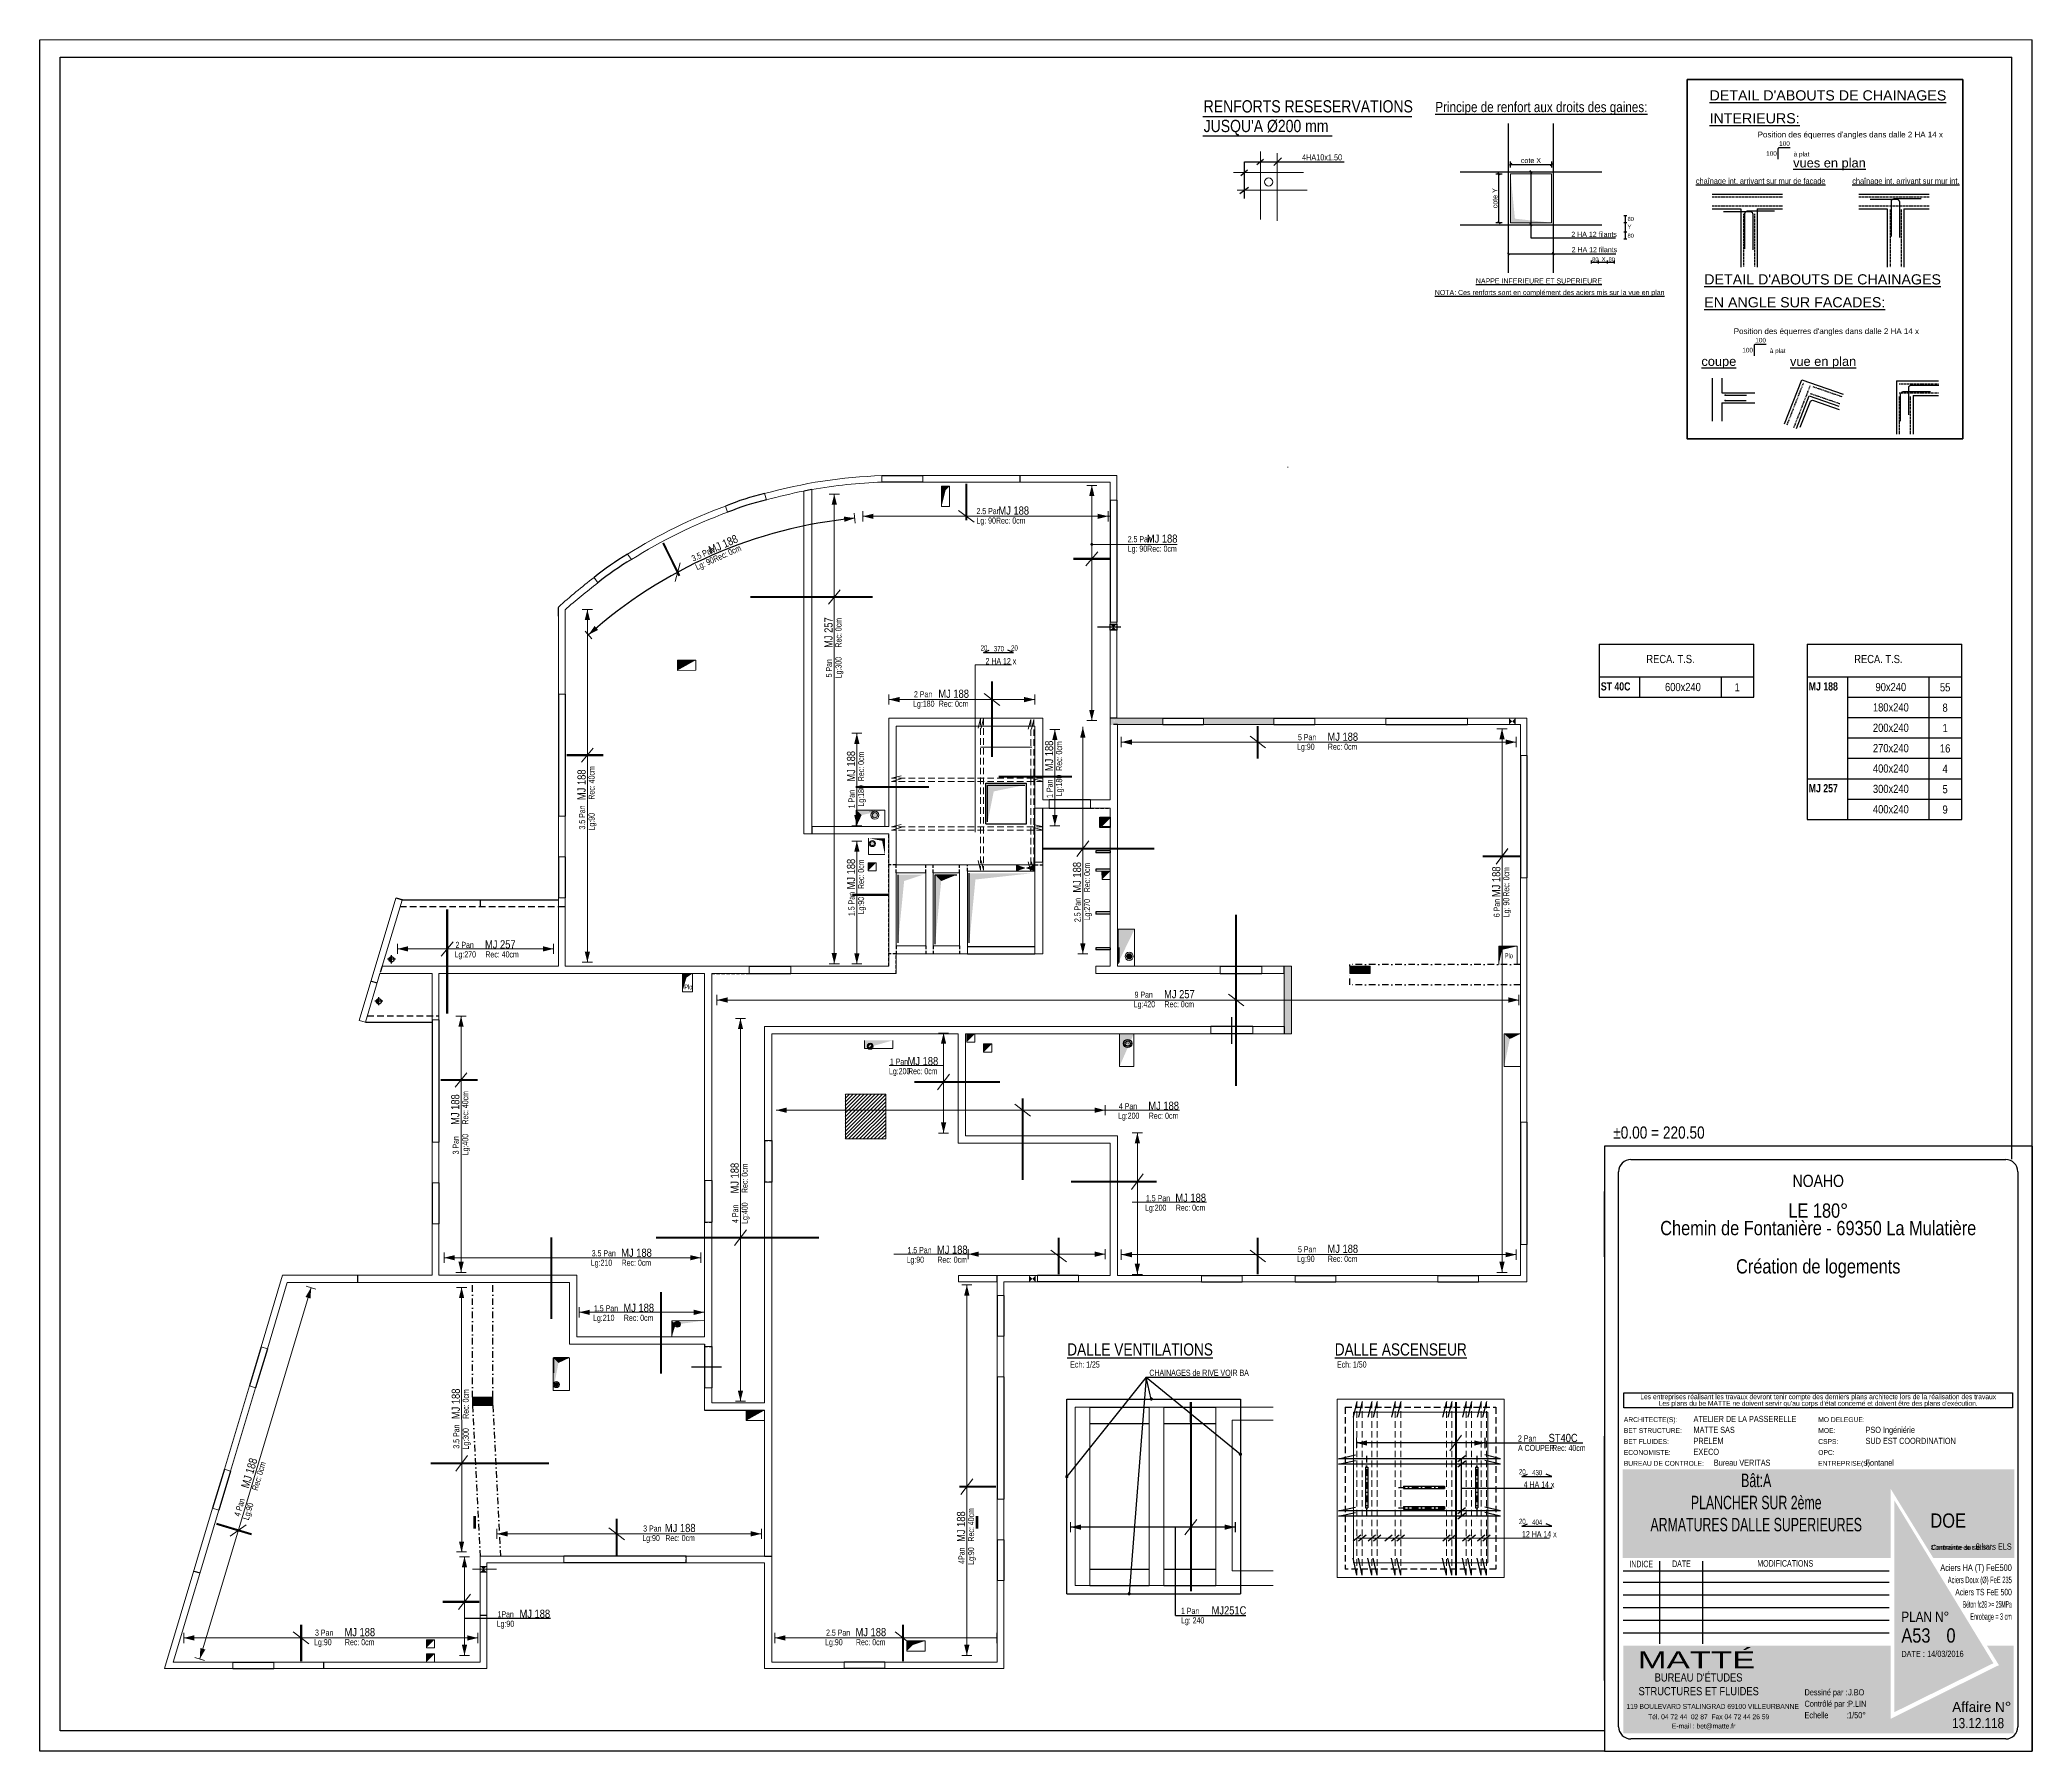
# Model space of a CAD drawing. Header units: centimetres. Extents: x -23039 to -18149, y 2374 to 6574.
import ezdxf
from ezdxf.enums import TextEntityAlignment as Align

# ---------------------------------------------------------------- set-up
doc = ezdxf.new("R2010")
doc.units = ezdxf.units.CM
doc.header["$LTSCALE"] = 12.7
doc.header["$PDMODE"] = 1
doc.header["$PDSIZE"] = -2
for name, pattern in [('CACHE', [9.525, 6.35, -3.175]), ('CACHEX2', [19.05, 12.7, -6.35]), ('Style de ligne -6', [2.08328, 1.25, -0.41656, 0.13886, -0.27786]), ('TIRETPTX2', [50.8, 25.4, -12.7, 0, -12.7])]:
    doc.linetypes.add(name, pattern=pattern)
doc.layers.get('0').update_dxf_attribs({"lineweight": 5})
for name, color, linetype in [('01-cartouche', 7, 'Continuous'), ('01-cartouche-cage A', 7, 'Continuous'), ('01_arm', 50, 'Continuous'), ('01_ARMA_INF', 50, 'Continuous'), ('01_cote_gen', 4, 'Continuous'), ('01_linteaux', 2, 'Continuous'), ('01_murs_sup', 2, 'CACHEX2'), ('01_poch_murs', 253, 'Continuous'), ('01_poch_poteaux', 250, 'Continuous'), ('01_resv', 32, 'Continuous'), ('01_texte', 230, 'Continuous'), ('prlm-CHAUFF', 30, 'Continuous')]:
    doc.layers.add(name, color=color, linetype=linetype)
for name, color, linetype, lineweight in [('01_coupés', 2, 'Continuous', 50), ('01_hachures', 10, 'Continuous', 5), ('01_murs_coup', 5, 'Continuous', 60), ('01_poutres', 2, 'Continuous', 18), ('01_résv', 32, 'Continuous', 9), ('_GAZELEC-RESERVATION 2', 6, 'Continuous', 18), ('B Général', 7, 'Continuous', 5)]:
    doc.layers.add(name, color=color, linetype=linetype, lineweight=lineweight)
doc.styles.add('cartouche', font='ARIALN.TTF', dxfattribs={"width": 0.01})
doc.styles.add('impact', font='impact.ttf')
doc.styles.add('MATTE_TXT', font='arial.ttf')
doc.styles.add('michel-cote', font='ARIALN.TTF')
doc.styles.add('PATIO', font='ARIALN.TTF')
doc.styles.add('prlm-chauff', font='trebucbi.ttf', dxfattribs={"height": 18})
doc.styles.add('STYLE2', font='ARIALN.TTF')
doc.styles.add('stylemattecart', font='ARIALN.TTF')
doc.dimstyles.new('cot50-oblique', dxfattribs={"dimtxt": 12.5, "dimasz": 1, "dimexe": 7.5, "dimexo": 5, "dimgap": 3.5, "dimtad": 1, "dimdec": 1, "dimrnd": 0.5, "dimtxsty": 'MATTE_TXT', "dimblk": 'cote-bar-oblique', "dimcen": 2.5, "dimse1": 1, "dimse2": 1, "dimclrd": 6, "dimclre": 9, "dimclrt": 256, "dimazin": 0, "dimtfac": 1, "dimtdec": 1, "dimtix": 1, "dimtmove": 2, "dimatfit": 3, "dimldrblk": 'NONE', "dimfxl": 1, "dimarcsym": 0})
pattern_1 = [(45, (-14370.136, 0), (-4.490128, 4.490128), [])]

msp = doc.modelspace()

# ---------------------------------------------------------------- texts
at = {"layer": '01_arm', "style": 'MATTE_TXT'}
for s, p in [('Y', (-19141.95, 6109.98, -0.05)), ('80', (-19141.95, 6129.38, -0.05)), ('80', (-19141.95, 6088.26, -0.05)), ('80', (-19228.77, 6030.41, -0.05)), ('X', (-19205.37, 6030.61, -0.05)), ('80', (-19188.52, 6030.41, -0.05))]:
    msp.add_text(s, height=10, dxfattribs=at).set_placement(p)
at = {"layer": '01_résv', "style": 'STYLE2', "width": 0.8}
for p in [(-19443.29, 4319.86), (-21457.16, 4243.29)]:
    msp.add_text('Plo', height=12, dxfattribs=at).set_placement(p)
at = {"layer": '01_résv', "insert": (-20999.21, 4680.81), "char_height": 3, "width": 9.7815, "attachment_point": 5, "style": 'prlm-chauff'}
msp.add_mtext('3CEp', dxfattribs=at)
at = {"layer": '01_texte', "ltscale": 30}
for s, height, style, p in [('RENFORTS RESESERVATIONS ', 30, 'michel-cote', (-20182.4, 6395.69, -0.1)), ("JUSQU'A %%C200 mm", 30, 'michel-cote', (-20182.4, 6347.53, -0.1)), ('4HA10x1.50', 15, 'michel-cote', (-19940.92, 6278.02, -0.1)), ('RECA. T.S.', 20, 'michel-cote', (-19095.72, 5044.27)), ('RECA. T.S.', 20, 'michel-cote', (-18585.41, 5044.27)), ('ST 40C', 20, 'impact', (-19207.58, 4977.13)), ('MJ 188', 20, 'impact', (-18697.27, 4977.13)), ('MJ 257', 20, 'impact', (-18697.27, 4727.13))]:
    msp.add_text(s, height=height, dxfattribs=dict(at, style=style)).set_placement(p)
at = {"layer": '01_texte'}
for s, height, style, p in [("%%UDETAIL D'ABOUTS DE CHAINAGES", 25, 'MATTE_TXT', (-18940.65, 6425.13, -0.05)), ('%%UINTERIEURS:', 25, 'MATTE_TXT', (-18940.65, 6368.88, -0.05)), ('%%Uvues en plan', 22.5, 'MATTE_TXT', (-18735.46, 6260.77, -0.05)), ('à plat', 11.25, 'MATTE_TXT', (-18734.21, 6287.72, -0.05)), ('2 HA 12 filants ', 12.5, 'stylemattecart', (-19279.79, 6090.4, -0.05)), ('2 HA 12 filants', 12.5, 'stylemattecart', (-19279.04, 6052.72, -0.05)), ('%%UNAPPE INFERIEURE ET SUPERIEURE', 12.5, 'stylemattecart', (-19514.15, 5975.93, -0.05)), ("%%UDETAIL D'ABOUTS DE CHAINAGES", 25, 'MATTE_TXT', (-18953.65, 5973.56, -0.05)), ('%%UNOTA: Ces renforts sont en complément des aciers mis sur la vue en plan', 12.5, 'stylemattecart', (-19615.01, 5947.63, -0.05)), ('%%UEN ANGLE SUR FACADES:', 25, 'MATTE_TXT', (-18953.65, 5917.31, -0.05)), ('%%ucoupe', 22.5, 'MATTE_TXT', (-18960.69, 5773.64, -0.05)), ('à plat', 11.25, 'MATTE_TXT', (-18792.82, 5805.15, -0.05)), ('%%uvue en plan', 22.5, 'MATTE_TXT', (-18743.22, 5773.64, -0.05))]:
    msp.add_text(s, height=height, dxfattribs=dict(at, style=style)).set_placement(p)
at = {"layer": '01_texte', "style": 'MATTE_TXT'}
for p in [(-18756.75, 6313.76, -0.05), (-18815.36, 5831.19, -0.05)]:
    msp.add_text('100', height=11.25, dxfattribs=at).set_placement(p, align=Align.CENTER)
for p in [(-18775.58, 6289.37, -0.05), (-18834.19, 5806.8, -0.05)]:
    msp.add_text('100', height=11.25, dxfattribs=at).set_placement(p, align=Align.RIGHT)
at = {"layer": '01_texte', "style": 'MATTE_TXT', "width": 0.8}
for s, p in [('%%Uchaînage int. arrivant sur mur de façade', (-18974.19, 6220.46, -0.05)), ('%%Uchaînage int. arrivant sur mur int.', (-18590.39, 6220.46, -0.05))]:
    msp.add_text(s, height=14.0625, dxfattribs=at).set_placement(p)
at = {"layer": '01_texte', "linetype": 'Continuous', "lineweight": 0, "style": 'PATIO'}
for p in [(-20686.09, 5408.7), (-20321.86, 5339.73)]:
    msp.add_text('MJ 188', height=20, dxfattribs=at).set_placement(p)
at = {"layer": '01_texte', "linetype": 'Continuous', "lineweight": 0, "style": 'PATIO', "width": 0.8}
for s, p in [('2.5 Pan', (-20740.02, 5409.9)), ('Lg: 90', (-20740.02, 5386.57)), ('Rec: 0cm', (-20692.13, 5386.57)), ('2.5 Pan', (-20368.75, 5340.93)), ('Lg: 90', (-20368.75, 5317.6)), ('Rec: 0cm', (-20320.86, 5317.6))]:
    msp.add_text(s, height=15, dxfattribs=at).set_placement(p)
at = {"layer": '01_texte', "linetype": 'Continuous', "lineweight": 0, "style": 'PATIO'}
msp.add_text('MJ 188', height=20, rotation=24.07738, dxfattribs=at).set_placement((-21391.89, 5311.41))
at = {"layer": '01_texte', "linetype": 'Continuous', "lineweight": 0, "style": 'PATIO', "width": 0.8}
for s, p in [('3.5 Pan', (-21435.19, 5293.38)), ('Lg: 90', (-21425.67, 5272.08)), ('Rec: 0cm', (-21381.95, 5291.62))]:
    msp.add_text(s, height=15, rotation=24.07738, dxfattribs=at).set_placement(p)
at = {"layer": '01_texte', "ltscale": 5, "style": 'PATIO'}
for s, rotation, p in [('MJ 257', 90, (-21093.3, 5081.51)), ('MJ 188', 90, (-20551.85, 4778.88)), ('MJ 188', 90, (-21037.94, 4753.45)), ('MJ 188', 90, (-21699.32, 4708.11)), ('MJ 188', 90, (-21037.94, 4488.79)), ('MJ 188', 90, (-20483.27, 4480.89)), ('MJ 188', 90, (-19454.34, 4469.91)), ('MJ 188', 90, (-22009.35, 3910.86)), ('MJ 188', 90, (-21323.53, 3742.6)), ('MJ 188', 90, (-22008.08, 3188.6)), ('MJ 188', 73.31749, (-22526.18, 3017.5)), ('MJ 188', 90, (-20767.95, 2887.36))]:
    msp.add_text(s, height=20, rotation=rotation, dxfattribs=at).set_placement(p)
at = {"layer": '01_texte', "ltscale": 5, "style": 'PATIO', "width": 0.8}
for s, rotation, p in [('Rec: 0cm', 90, (-21071.18, 5082.51)), ('5 Pan', 90, (-21094.51, 5009.17)), ('Lg:300', 90, (-21071.18, 5006.97)), ('Rec: 0cm', 90, (-21015.81, 4754.45)), ('Rec: 0cm', 90, (-20529.72, 4779.88)), ('Rec: 40cm', 90, (-21677.19, 4709.11)), ('1 Pan', 90, (-20553.06, 4713.39)), ('Lg:180', 90, (-20529.72, 4717.61)), ('1 Pan', 90, (-21039.15, 4687.96)), ('Lg:180', 90, (-21015.81, 4692.18)), ('3.5 Pan', 90, (-21700.53, 4635.78)), ('Lg:90', 90, (-21677.19, 4633.57)), ('Rec: 0cm', 90, (-21015.81, 4489.78)), ('Rec: 0cm', 90, (-20461.14, 4481.89)), ('Rec: 0cm', 90, (-19432.21, 4470.91)), ('1.5 Pan', 90, (-21039.15, 4423.3)), ('Lg:90', 90, (-21015.81, 4427.52)), ('2.5 Pan', 90, (-20484.48, 4408.55)), ('Lg:270', 90, (-20461.14, 4412.78)), ('6 Pan', 90, (-19455.55, 4420.59)), ('Lg: 90', 90, (-19432.21, 4420.59)), ('Rec: 40cm', 90, (-21987.22, 3911.86)), ('3 Pan', 90, (-22010.56, 3838.52)), ('Lg:400', 90, (-21987.22, 3836.32)), ('Rec: 0cm', 90, (-21301.41, 3743.6)), ('4 Pan', 90, (-21324.74, 3670.26)), ('Lg:400', 90, (-21301.41, 3668.06)), ('Rec: 0cm', 90, (-21985.95, 3189.6)), ('3.5 Pan', 90, (-22009.29, 3116.26)), ('Lg:300', 90, (-21985.95, 3114.06)), ('Rec: 0cm', 73.31749, (-22504.69, 3012.11)), ('4 Pan', 73.31749, (-22548.1, 2948.56)), ('Lg:90', 73.31749, (-22526.38, 2939.75)), ('Rec: 40cm', 90, (-20745.82, 2888.36)), ('4Pan', 90, (-20769.16, 2833.52)), ('Lg:90', 90, (-20745.82, 2831.32))]:
    msp.add_text(s, height=15, rotation=rotation, dxfattribs=at).set_placement(p)
for s, height, p in [('20', 13, (-20729.73, 5075.09)), ('370', 13, (-20697.31, 5073.11)), ('20', 13, (-20654.99, 5075.09)), ('2 HA 12 x  ', 15, (-20717.69, 5041.59)), ('Lg:180', 15, (-20895.56, 4936.99)), ('2 Pan', 15, (-20893.36, 4960.33)), ('Rec: 0cm', 15, (-20832.56, 4936.99)), ('Lg:90', 15, (-19953.03, 4831.52)), ('5 Pan', 15, (-19950.83, 4854.86)), ('Rec: 0cm', 15, (-19877.49, 4831.52)), ('2 Pan', 15, (-22018.65, 4345.18)), ('Lg:270', 15, (-22020.86, 4321.85)), ('Rec: 40cm', 15, (-21945.32, 4321.85)), ('Lg:420', 15, (-20354.03, 4199.59)), ('9 Pan', 15, (-20351.83, 4222.92)), ('Rec: 0cm', 15, (-20278.49, 4199.59)), ('1 Pan', 15, (-20952.62, 4058.59)), ('Lg:200', 15, (-20954.83, 4035.26)), ('Rec: 0cm', 15, (-20908.04, 4035.26)), ('4 Pan', 15, (-20390.46, 3949.18)), ('Lg:200', 15, (-20392.66, 3925.85)), ('Rec: 0cm', 15, (-20317.12, 3925.85)), ('1.5 Pan', 15, (-20324.07, 3723.46)), ('Lg:200', 15, (-20326.27, 3700.12)), ('Rec: 0cm', 15, (-20250.73, 3700.12)), ('Lg:210', 15, (-21686.54, 3565.08)), ('3.5 Pan', 15, (-21684.33, 3588.41)), ('Rec: 0cm', 15, (-21611, 3565.08)), ('Lg:90', 15, (-20911.5, 3572.59)), ('1.5 Pan', 15, (-20909.3, 3595.92)), ('Rec: 0cm', 15, (-20835.96, 3572.59)), ('Lg:90', 15, (-19953.03, 3574.64)), ('5 Pan', 15, (-19950.83, 3597.98)), ('Rec: 0cm', 15, (-19877.49, 3574.64)), ('Lg:210', 15, (-21681.01, 3429.85)), ('1.5 Pan', 15, (-21678.81, 3453.18)), ('Rec: 0cm', 15, (-21605.47, 3429.85)), ('Ech: 1/25', 15, (-20509.89, 3315.36)), ('Ech: 1/50', 15, (-19855.18, 3315.36)), ('CHAINAGES de RIVE VOIR BA', 15, (-20315.58, 3295)), ('2 Pan', 15, (-19410.81, 3133.82)), ('A COUPER', 15, (-19410.81, 3110.48)), ('Rec: 40cm', 15, (-19326.94, 3110.48)), ('20', 13, (-19408.51, 3053.01)), ('4 HA 14 x  ', 15, (-19396.9, 3020.78)), ('430', 13, (-19376.1, 3051.03)), ('20', 13, (-19408.51, 2931.18)), ('404', 13, (-19376.1, 2929.2)), ('Lg:90', 15, (-21560.2, 2889.46)), ('3 Pan', 15, (-21558, 2912.8)), ('Rec: 0cm', 15, (-21503.62, 2889.46)), ('12 HA 14 x  ', 15, (-19400.87, 2898.95)), ('Lg:90', 15, (-21917.64, 2678.99)), ('1Pan', 15, (-21915.43, 2702.33)), ('1 Pan', 15, (-20238, 2710.62)), ('Lg: 240', 15, (-20238, 2687.28)), ('Lg:90', 15, (-22365.67, 2633.91)), ('3 Pan', 15, (-22363.47, 2657.25)), ('Rec: 0cm', 15, (-22290.13, 2633.91)), ('Lg:90', 15, (-21111.36, 2633.91)), ('2.5 Pan', 15, (-21109.15, 2657.25)), ('Rec: 0cm', 15, (-21035.82, 2633.91))]:
    msp.add_text(s, height=height, dxfattribs=at).set_placement(p)
at = {"layer": '01_texte', "ltscale": 30, "style": 'STYLE2'}
for s, p in [('600x240', (-19006.03, 4985.56)), ('1', (-18872.8, 4984.88)), ('90x240', (-18495.72, 4985.56)), ('55', (-18362.49, 4984.88)), ('180x240', (-18495.72, 4935.56)), ('8', (-18362.49, 4934.88)), ('200x240', (-18495.72, 4885.56)), ('1', (-18362.49, 4884.88)), ('270x240', (-18495.72, 4835.56)), ('16', (-18362.49, 4834.88)), ('400x240', (-18495.72, 4785.56)), ('4', (-18362.49, 4784.88)), ('300x240', (-18495.72, 4735.56)), ('5', (-18362.49, 4734.88)), ('400x240', (-18495.72, 4685.56)), ('9', (-18362.49, 4684.88))]:
    msp.add_text(s, height=20, dxfattribs=at).set_placement(p, align=Align.MIDDLE_CENTER)
at = {"layer": '01_texte', "ltscale": 5, "style": 'PATIO'}
for s, p in [('MJ 188', (-20833.56, 4959.12)), ('MJ 188', (-19878.49, 4853.65)), ('MJ 257', (-21946.32, 4343.98)), ('MJ 257', (-20279.49, 4221.72)), ('MJ 188', (-20909.04, 4057.38)), ('MJ 188', (-20318.12, 3947.98)), ('MJ 188', (-20251.73, 3722.25)), ('MJ 188', (-21612, 3587.21)), ('MJ 188', (-20836.96, 3594.72)), ('MJ 188', (-19878.49, 3596.77)), ('MJ 188', (-21606.47, 3451.98)), ('ST40C', (-19335.68, 3132.61)), ('MJ 188', (-21504.62, 2911.59)), ('MJ 188', (-21861.59, 2701.12)), ('MJ251C', (-20162.87, 2709.41)), ('MJ 188', (-22291.13, 2656.04)), ('MJ 188', (-21036.82, 2656.04))]:
    msp.add_text(s, height=20, dxfattribs=at).set_placement(p)
at = {"layer": '01_texte', "style": 'MATTE_TXT', "width": 0.8}
for s, p in [('%%P0.00 = 220.50', (-19064.88, 3868.13)), ('%%UDALLE VENTILATIONS', (-20338.44, 3335.85)), ('%%UDALLE ASCENSEUR', (-19698.56, 3335.85))]:
    msp.add_text(s, height=30, dxfattribs=at).set_placement(p, align=Align.BOTTOM_CENTER)
at = {"layer": '01_texte', "attachment_point": 1}
for s, insert, char_height, width, style in [('{\\LPrincipe de renfort aux droits des gaines:}', (-19613.76, 6421.63, -0.05), 25, 531.7941, 'stylemattecart'), ("Position des équerres d'angles dans dalle 2 HA 14 x ", (-18822.58, 6348.47, -0.05), 14.0625, 455.6598, 'MATTE_TXT'), ("Position des équerres d'angles dans dalle 2 HA 14 x ", (-18881.32, 5865.9, -0.05), 14.0625, 444.6509, 'MATTE_TXT')]:
    msp.add_mtext(s, dxfattribs=dict(at, insert=insert, char_height=char_height, width=width, style=style))

# ---------------------------------------------------------------- blocks, each defined once
blk = doc.blocks.new('xi.3cep130-200')
at = {"layer": 'prlm-CHAUFF', "color": 0}
for radius in [10, 6.5]:
    blk.add_circle((0, 0), radius, dxfattribs=at)
at = {"layer": 'prlm-CHAUFF', "color": 0, "insert": (0, 0), "char_height": 3, "width": 9.782, "attachment_point": 5, "style": 'prlm-chauff'}
blk.add_mtext('3CEp', dxfattribs=at)
blk = doc.blocks.new('cartstruc')
at = {"layer": '01-cartouche-cage A', "linetype": 'Continuous'}
h = blk.add_hatch(color=9, dxfattribs=at)
h.dxf.hatch_style = 2
h.paths.add_polyline_path([(-43.6, 691.3), (-1004.8, 691.3), (-1004.8, 473.8), (-347.3, 473.8), (-347.3, 644.1), (-242.5, 473.8), (-43.6, 473.8)])
h.paths.add_polyline_path([(-951, 670.1), (-407.9, 670.1), (-407.9, 498.5), (-951, 498.5)], flags=24)
h.paths.add_polyline_path([(-223.9, 590.8), (-105, 590.8), (-105, 608.8), (-223.9, 608.8)], flags=24)
h.paths.add_polyline_path([(-224.7, 609.7), (-105.7, 609.7), (-105.7, 627.7), (-224.7, 627.7)], flags=24)
h.paths.add_polyline_path([(-226.3, 624.9), (-64.8, 624.9), (-64.8, 652.4), (-226.3, 652.4)], flags=24)
h.paths.add_polyline_path([(-226.3, 646.9), (-85, 646.9), (-85, 674.3), (-226.3, 674.3)], flags=24)
h = blk.add_hatch(color=1, dxfattribs=at)
h.dxf.hatch_style = 2
h.paths.add_polyline_path([(-338.4, 615.7), (-338.4, 95.5), (-95.1, 215.8)])
h.paths.add_polyline_path([(-318.9, 264.4), (-190.8, 265.4), (-191.1, 303.5), (-319.2, 302.5)], flags=24)
h.paths.add_polyline_path([(-326.5, 202.5), (-70.2, 203.9), (-70.5, 265.1), (-326.9, 263.8)], flags=9)
h = blk.add_hatch(color=8, dxfattribs=at)
h.dxf.hatch_style = 2
h.paths.add_polyline_path([(-45, 258.5), (-110.7, 258.5), (-81.6, 211.1), (-347.1, 79.6), (-347.1, 258.5), (-1003.4, 258.5), (-1003.4, 43.7), (-45, 43.7)])
h.paths.add_polyline_path([(-202.1, 89.1), (-60, 89.1), (-60, 127.9), (-202.1, 127.9)], flags=24)
h.paths.add_polyline_path([(-999.3, 201), (-637.8, 201), (-637.8, 47), (-999.3, 47)], flags=24)
h.paths.add_polyline_path([(-978.3, 193.3), (-435, 193.3), (-435, 254.8), (-978.3, 254.8)], flags=24)
h.paths.add_polyline_path([(-559.9, 135.5), (-504.8, 135.5), (-504.8, 166.4), (-559.9, 166.4)], flags=24)
h.paths.add_polyline_path([(-203.2, 50.3), (-56.6, 50.3), (-56.6, 88.6), (-203.2, 88.6)], flags=24)
h.paths.add_polyline_path([(-457.1, 55), (-402.4, 55), (-402.4, 85.9), (-457.1, 85.9)], flags=24)
h.paths.add_polyline_path([(-458.8, 92.7), (-404.1, 92.7), (-404.1, 123.6), (-458.8, 123.6)], flags=24)
h.paths.add_polyline_path([(-557.8, 55.3), (-498.9, 55.3), (-498.9, 86.2), (-557.8, 86.2)], flags=24)
h.paths.add_polyline_path([(-550.6, 93.7), (-498.3, 93.7), (-498.3, 124.6), (-550.6, 124.6)], flags=24)
h.paths.add_polyline_path([(-459.9, 172.5), (-408.3, 172.5), (-408.3, 203.4), (-459.9, 203.4)], flags=24)
h.paths.add_polyline_path([(-547.6, 175), (-500.7, 175), (-500.7, 205.9), (-547.6, 205.9)], flags=24)
h.paths.add_polyline_path([(-562.3, 213.8), (-499.3, 213.8), (-499.3, 244.7), (-562.3, 244.7)], flags=8)
h.paths.add_polyline_path([(-458.6, 213), (-411.3, 213), (-411.3, 243.9), (-458.6, 243.9)], flags=24)
h.paths.add_polyline_path([(-457.7, 133.4), (-405.4, 133.4), (-405.4, 164.4), (-457.7, 164.4)], flags=24)
for p, q in [((0, 1485), (-1050, 1485)), ((-1050, 1485), (-1050, 0)), ((0, 0), (0, 1485)), ((-1050, 0), (0, 0))]:
    blk.add_line(p, q, dxfattribs=at)
at = {"layer": '01-cartouche-cage A', "color": 7, "linetype": 'Continuous'}
for p, q in [((-1015, 60), (-1015, 1422)), ((-985, 1452), (-65, 1452)), ((-35, 1422), (-35, 292.1)), ((-35, 292.1), (-35, 60)), ((-65, 30), (-985, 30))]:
    blk.add_line(p, q, dxfattribs=at)
at = {"layer": '01-cartouche-cage A', "color": 7}
for p, q in [((-1002.2, 879.3), (-48.1, 879.3)), ((-1002.2, 842.3), (-1002.2, 879.3)), ((-48.1, 842.3), (-1002.2, 842.3)), ((-48.1, 879.3), (-48.1, 842.3))]:
    blk.add_line(p, q, dxfattribs=at)
at = {"layer": '01-cartouche-cage A', "color": 8}
for p, q in [((-1003.6, 442.3), (-351, 442.3)), ((-914.7, 466.6), (-914.7, 263.2)), ((-809.1, 466.6), (-809.1, 263.2)), ((-1003.6, 414.4), (-351, 414.4)), ((-1003.6, 383.3), (-351, 383.3)), ((-1003.6, 352.2), (-351, 352.2)), ((-1003.6, 321.1), (-351, 321.1)), ((-1003.6, 290), (-351, 290))]:
    blk.add_line(p, q, dxfattribs=at)
at = {"layer": '01-cartouche-cage A', "color": 7, "linetype": 'Continuous'}
for centre, start, end in [((-985, 1422), 90, 180), ((-65, 1422), 0, 90), ((-985, 60), 180, 270), ((-65, 60), 270, 0)]:
    blk.add_arc(centre, 30, start, end, dxfattribs=at)
at = {"layer": '01-cartouche-cage A', "color": 7, "style": 'stylemattecart'}
for s, p in [('Les entreprises réalisant les travaux devront tenir compte des derniers plans architecte lors de la réalisation des travaux', (-525.1, 869.8)), ("Les plans du be MATTE ne doivent servir qu'au corps d'état concerné et doivent être des plans d'exécution.", (-525.1, 853.7))]:
    blk.add_text(s, height=12, dxfattribs=at).set_placement(p, align=Align.MIDDLE_CENTER)
at = {"layer": '01-cartouche-cage A', "color": 8, "style": 'cartouche'}
for s, p in [('ARCHITECTE(S):', (-1002.2, 807.7)), ('BET STRUCTURE:', (-1002.2, 780.9)), ('MO DELEGUE:', (-525.1, 807.7)), ('MOE:', (-525.1, 780.9)), ('BET FLUIDES:', (-1002.2, 753.9)), ('ECONOMISTE:', (-1002.2, 727.1)), ('OPC:', (-525.1, 727.1)), ('CSPS:', (-525.1, 753.9)), ('BUREAU DE CONTROLE:', (-1002.2, 700.3)), ('ENTREPRISE(S):', (-525.1, 700.3))]:
    blk.add_text(s, height=12, dxfattribs=at).set_placement(p)
at = {"layer": '01-cartouche-cage A', "color": 7, "style": 'stylemattecart'}
for s, height, p in [('Contrainte de sol:', 12, (-249.5, 493.8)), ('Contrainte sur le sol:', 12, (-246.5, 494.4)), ('Dessiné par :', 15, (-558.6, 137)), ('119 BOULEVARD STALINGRAD 69100 VILLEURBANNE', 12, (-995.8, 103.8)), ('Contrôlé par :', 15, (-558.6, 108.9)), ('Tél. 04 72 44  02 87  Fax 04 72 44 26 59', 12, (-942.6, 78.4)), ('E-mail : bet@matte.fr', 12, (-884.2, 55.6)), ('Echelle         :', 15, (-558.6, 80.8))]:
    blk.add_text(s, height=height, dxfattribs=at).set_placement(p)
for s, height, width, p, p2 in [('INDICE', 16, 0.941138, (-988.7, 451.3), (-930.3, 451.3)), ('DATE', 16, 0.922192, (-883.4, 452), (-838.3, 452)), ('MODIFICATIONS', 16, 0.943218, (-674.7, 452.8), (-537.3, 452.8)), ('Aciers HA (T) FeE500', 16, 0.978863, (-225.4, 442.3), (-49.9, 442.3)), ('Aciers Doux (Ø) FeE 235', 16, 0.76709, (-207, 412.3), (-49.9, 412.3)), ('Aciers TS FeE 500', 16, 0.901377, (-188.6, 382.3), (-49.9, 382.3)), ('Béton fc28 >= 25MPa', 16, 0.678142, (-170.1, 352.3), (-49.9, 352.3)), ('Enrobage = 3 cm', 16, 0.726904, (-151.7, 322.3), (-49.9, 322.3)), ('Affaire N°', 25, 1.15762, (-196.3, 96), (-51.1, 96))]:
    blk.add_text(s, height=height, dxfattribs=dict(at, width=width)).set_placement(p, p2, align=Align.FIT)
at = {"layer": '01-cartouche-cage A', "color": 255, "style": 'stylemattecart'}
for s, height, p in [('PLAN N°', 25, (-321, 317.2)), ('DATE :', 15, (-321, 231.2)), ("BUREAU D'ÉTUDES", 20, (-926.6, 170.9)), ('STRUCTURES ET FLUIDES', 20, (-966.1, 137.2))]:
    blk.add_text(s, height=height, dxfattribs=at).set_placement(p)
at = {"layer": '01-cartouche-cage A', "color": 255, "style": 'stylemattecart', "width": 1.812358}
blk.add_text('MATTÉ', height=41, dxfattribs=at).set_placement((-968, 203.6), (-679.6, 203.6), align=Align.FIT)
at = {"layer": '01-cartouche-cage A', "color": 7, "style": 'stylemattecart'}
for tag, height, p in [('NOMCLIENT', 30, (-525, 1399.6)), ('ADRESSE1CLIENT', 25, (-525, 1326.7)), ('ADRESSE2CLIENT', 25, (-525, 1283.9)), ('NOMAFFAIRE1', 45, (-525.1, 1189.8)), ('NOMAFFAIRE2', 45, (-525.1, 1110.4)), ('NOMAFFAIRE3', 45, (-525.1, 1031.7)), ('ADRESSE1AFFAIRE', 20, (-525.1, 943.3)), ('ADRESSE2AFFAIRE', 20, (-525.1, 909.2)), ('INDICE-A', 15, (-959.1, 428.4)), ('INDICE-B', 15, (-959.1, 400.5)), ('DATE-A', 15, (-861.9, 428.4)), ('DATE-B', 15, (-861.9, 400.5)), ('INDICE-C', 15, (-959.1, 369.4)), ('INDICE-D', 15, (-959.1, 338.3)), ('DATE-C', 15, (-861.9, 369.4)), ('DATE-D', 15, (-861.9, 338.3)), ('INDICE-E', 15, (-959.1, 307.2)), ('DATE-E', 15, (-861.9, 307.2)), ('INDICE-F', 15, (-959.1, 276.1)), ('DATE-F', 15, (-861.9, 276.1))]:
    blk.add_attdef(tag, text='', height=height, dxfattribs=at).set_placement(p, align=Align.MIDDLE_CENTER)
for tag, height, p in [('NOMARCHI', 15, (-831.1, 803.3)), ('BETSTRUCTURE', 15, (-831.1, 776.5)), ('MODEL', 15, (-408.9, 803.3)), ('MOE', 15, (-408.9, 776.5)), ('BETFLUIDES', 15, (-831.1, 749.5)), ('ECONOMISTE', 15, (-831.1, 722.7)), ('CSPS', 15, (-408.9, 749.5)), ('OPC', 15, (-408.9, 722.7)), ('BDC', 15, (-831.1, 695.9)), ('NOMENTREPRISE', 15, (-408.9, 695.9)), ('NUMBAT', 27, (-249.5, 614.7)), ('PHASE', 35, (-249.5, 537.9)), ('CONT-SOL', 12, (-138.6, 490.2)), ('NOMDESS', 15, (-451.8, 132.3)), ('NOMING', 15, (-451.8, 104.3)), ('ECH', 15, (-451.8, 76.3)), ('NUMAFF', 25, (-196.3, 48.9))]:
    blk.add_attdef(tag, text='', height=height, dxfattribs=at).set_placement(p, align=Align.BOTTOM_LEFT)
at = {"layer": '01-cartouche-cage A', "color": 7, "style": 'stylemattecart', "width": 0.8}
for tag, p in [('TITRTEPLAN1', (-677.3, 664.6)), ('TITRTEPLAN2', (-677.3, 610.2)), ('TITRTEPLAN3', (-677.3, 556)), ('TITRTEPLAN4', (-677.3, 501.4))]:
    blk.add_attdef(tag, text='', height=33, dxfattribs=at).set_placement(p, align=Align.MIDDLE_CENTER)
at = {"layer": '01-cartouche-cage A', "color": 7, "style": 'stylemattecart'}
for tag, p in [('MODIF-A', (-802.6, 428.4)), ('MODIF-B', (-802.6, 400.5)), ('MODIF-C', (-802.6, 369.4)), ('MODIF-D', (-802.6, 338.3)), ('MODIF-E', (-802.6, 307.2)), ('MODIF-F', (-802.6, 276.1))]:
    blk.add_attdef(tag, text='', height=15, dxfattribs=at).set_placement(p, align=Align.MIDDLE_LEFT)
at = {"layer": '01-cartouche-cage A', "color": 255, "style": 'stylemattecart'}
for tag, height, p in [('N°P', 35, (-321, 256)), ('IP', 35, (-210.3, 256)), ('DATEPLAN', 15, (-257.7, 226.8))]:
    blk.add_attdef(tag, text='', height=height, dxfattribs=at).set_placement(p, align=Align.BOTTOM_LEFT)
blk = doc.blocks.new('cote-bar-oblique')
at = {"color": 40, "linetype": 'Continuous'}
blk.add_line((-2.7, -2.7), (2.7, 2.7), dxfattribs=at)
at = {"linetype": 'Continuous'}
blk.add_line((0, 7.5), (0, -7.5), dxfattribs=at)
blk = doc.blocks.new('*D2207')
at = {"layer": '01_texte', "color": 6, "lineweight": -2, "ltscale": 30, "transparency": 16777216}
blk.add_line((-19457.6, 6126.1), (-19457.6, 6244.1), dxfattribs=at)
at = {"layer": 'Defpoints', "color": 0, "ltscale": 30, "transparency": 16777216}
for p in [(-19457.6, 6245.1), (-19429, 6245.1), (-19429, 6125.1)]:
    blk.add_point(p, dxfattribs=at)
at = {"layer": '01_texte', "color": 6, "lineweight": -2, "ltscale": 30, "transparency": 16777216}
for p, rotation in [((-19457.6, 6245.1), 90), ((-19457.6, 6125.1), 270)]:
    blk.add_blockref('cote-bar-oblique', p, dxfattribs=dict(at, rotation=rotation))
at = {"layer": '01_texte', "ltscale": 30, "transparency": 16777216, "insert": (-19467.4, 6185.1), "char_height": 12.5, "attachment_point": 5, "rotation": 90, "style": 'MATTE_TXT'}
blk.add_mtext('cote Y', dxfattribs=at)
blk = doc.blocks.new('_None')
blk = doc.blocks.new('*D2208')
at = {"layer": '01_texte', "color": 6, "lineweight": -2, "ltscale": 30, "transparency": 16777216}
blk.add_line((-19428, 6267.8), (-19330, 6267.8), dxfattribs=at)
at = {"layer": 'Defpoints', "color": 0, "ltscale": 30, "transparency": 16777216}
for p in [(-19329, 6267.8), (-19429, 6245.1), (-19329, 6245.1)]:
    blk.add_point(p, dxfattribs=at)
at = {"layer": '01_texte', "color": 6, "lineweight": -2, "ltscale": 30, "transparency": 16777216, "rotation": 180}
blk.add_blockref('cote-bar-oblique', (-19429, 6267.8), dxfattribs=at)
at = {"layer": '01_texte', "color": 6, "lineweight": -2, "ltscale": 30, "transparency": 16777216}
blk.add_blockref('cote-bar-oblique', (-19329, 6267.8), dxfattribs=at)
at = {"layer": '01_texte', "ltscale": 30, "transparency": 16777216, "insert": (-19379, 6277.7), "char_height": 12.5, "attachment_point": 5, "style": 'MATTE_TXT'}
blk.add_mtext('cote X', dxfattribs=at)

# ---------------------------------------------------------------- dimensions: what is measured, and where the dimension line sits
at = {"layer": '01_texte', "ltscale": 30}
dim = msp.add_linear_dim(base=(-19329, 6267.83, -0.05), p1=(-19429, 6245.12, -0.05), p2=(-19329, 6245.12, -0.05), text='cote X', dimstyle='cot50-oblique', dxfattribs=at)
dim.commit()
dim.dimension.update_dxf_attribs({"geometry": '*D2208', "text_midpoint": (-19379, 6277.68, -0.05)})
dim = msp.add_linear_dim(base=(-19457.56, 6245.12, -0.05), p1=(-19429, 6125.12, -0.05), p2=(-19429, 6245.12, -0.05), angle=90, text='cote Y', dimstyle='cot50-oblique', dxfattribs=at)
dim.commit()
dim.dimension.update_dxf_attribs({"geometry": '*D2207', "text_midpoint": (-19467.41, 6185.12, -0.05)})

# ---------------------------------------------------------------- hatches: boundary and pattern name
at = {"layer": '01_poch_poteaux', "ltscale": 2}
h = msp.add_hatch(color=256, dxfattribs=at)
h.dxf.hatch_style = 1
h.paths.add_polyline_path([(-20282.88, 4909.39), (-20395.88, 4909.39), (-20398.09, 4909.39), (-20401.32, 4903.97, -0.2641739), (-20400.59, 4902.68, -0.2951248), (-20401.48, 4901.31), (-20282.88, 4901.31)])
h.paths.add_polyline_path([(-20282.88, 4901.31), (-20401.48, 4901.31, -0.2146503), (-20402.71, 4901.31), (-20411.88, 4901.31), (-20411.88, 4893.39), (-20393.88, 4893.39), (-20282.88, 4893.39)])
h.paths.add_polyline_path([(-20398.09, 4909.39), (-20411.88, 4909.39), (-20411.88, 4901.31), (-20402.71, 4901.31, -0.2951248), (-20403.59, 4902.68, -0.5820608), (-20401.32, 4903.97)])
h.paths.add_polyline_path([(-20009.88, 4909.39), (-20182.88, 4909.39), (-20182.88, 4901.31), (-20009.88, 4901.31)])
h.paths.add_polyline_path([(-20009.88, 4901.31), (-20182.88, 4901.31), (-20182.88, 4893.39), (-20009.88, 4893.39)])
h = msp.add_hatch(color=256, dxfattribs=at)
h.dxf.hatch_style = 1
h.paths.add_polyline_path([(-19975.81, 4300.39), (-19984.87, 4300.39), (-19984.87, 4281.5), (-19984.87, 4152.39), (-19984.87, 4134.39), (-19975.81, 4134.39)])
h.paths.add_polyline_path([(-19966.87, 4300.39), (-19975.81, 4300.39), (-19975.81, 4134.39), (-19966.87, 4134.39)])
h = msp.add_hatch(color=256, dxfattribs=at)
h.dxf.hatch_style = 1
h.paths.add_polyline_path([(-19773.87, 4300.39), (-19823.87, 4300.39), (-19823.87, 4282.39), (-19773.87, 4282.39)])
at = {"layer": '01_poch_poteaux'}
h = msp.add_hatch(color=256, dxfattribs=at)
h.dxf.hatch_style = 1
h.paths.add_polyline_path([(-21926.92, 3242.35), (-21976.92, 3242.35), (-21976.92, 3222.35), (-21926.92, 3222.35)])
at = {"layer": '01_resv'}
h = msp.add_hatch(color=256, dxfattribs=at)
h.dxf.hatch_style = 1
h.paths.add_polyline_path([(-22173.92, 4323.57, 0.0744336), (-22175.83, 4323.85), (-22175.83, 4321.76, -0.0828572)])
h.paths.add_polyline_path([(-22175.83, 4323.85, 0.4142136), (-22182.33, 4317.35), (-22177.43, 4317.35, -0.1505027), (-22175.83, 4321.76)])
h.paths.add_polyline_path([(-22177.43, 4317.35), (-22182.33, 4317.35, 0.4142136), (-22175.83, 4310.85), (-22175.83, 4312.16, -0.1756986)])
h.paths.add_polyline_path([(-22175.83, 4312.16), (-22175.83, 4310.85, 0.0436259), (-22174.7, 4310.95, -0.0520169)])
h = msp.add_hatch(color=256, dxfattribs=at)
h.dxf.hatch_style = 1
h.paths.add_polyline_path([(-22204.89, 4220.6, 0.0744336), (-22206.8, 4220.88), (-22206.8, 4218.79, -0.0828572)])
h.paths.add_polyline_path([(-22206.8, 4220.88, 0.4142136), (-22213.3, 4214.38), (-22208.39, 4214.38, -0.1505027), (-22206.8, 4218.79)])
h.paths.add_polyline_path([(-22208.39, 4214.38), (-22213.3, 4214.38, 0.4142136), (-22206.8, 4207.88), (-22206.8, 4209.19, -0.1756986)])
h.paths.add_polyline_path([(-22206.8, 4209.19), (-22206.8, 4207.88, 0.0436259), (-22205.67, 4207.98, -0.0520169)])
at = {"layer": '01_résv'}
h = msp.add_hatch(color=256, dxfattribs=at)
h.dxf.hatch_style = 1
h.paths.add_polyline_path([(-20995.81, 4670.91, 1), (-20982.81, 4670.91, 1)])
h.paths.add_polyline_path([(-20990.67, 4601.34, 1), (-21000.67, 4601.34, 1)])
h = msp.add_hatch(dxfattribs=at)
h.set_pattern_fill('ANSI31', color=256, scale=2)
h.set_pattern_definition(pattern_1)
h.paths.add_polyline_path([(-20371.81, 4324.49, 1), (-20358.81, 4324.49, 1)])
h = msp.add_hatch(color=256, dxfattribs=at)
h.dxf.hatch_style = 1
h.paths.add_polyline_path([(-20371.81, 4324.49, 1), (-20358.81, 4324.49, 1)])
h = msp.add_hatch(dxfattribs=at)
h.set_pattern_fill('ANSI31', color=256, scale=2)
h.set_pattern_definition(pattern_1)
h.paths.add_polyline_path([(-21005.88, 4104.05, 1), (-20995.88, 4104.05, 1)])
h = msp.add_hatch(dxfattribs=at)
h.set_pattern_fill('ANSI31', color=256, scale=2)
h.set_pattern_definition([(45, (-14369.736, -0.4), (-4.490128, 4.490128), [])])
h.paths.add_polyline_path([(-20962.84, 3986.42), (-21062.04, 3986.42), (-21062.04, 3877.16), (-20962.84, 3877.16)])
h = msp.add_hatch(color=256, dxfattribs=at)
h.dxf.hatch_style = 1
h.paths.add_polyline_path([(-21478.88, 3421.78, 1), (-21468.88, 3421.78, 1)])
h = msp.add_hatch(dxfattribs=at)
h.set_pattern_fill('ANSI31', color=256, scale=2)
h.set_pattern_definition(pattern_1)
h.paths.add_polyline_path([(-21766.23, 3273.58, 1), (-21776.23, 3273.58, 1)])
h = msp.add_hatch(color=256, dxfattribs=at)
h.dxf.hatch_style = 1
h.paths.add_polyline_path([(-21766.23, 3273.58, 1), (-21776.23, 3273.58, 1)])

# ---------------------------------------------------------------- linework, layer by layer
at = {"ltscale": 2}
msp.add_line((-23038.88, 6573.88), (-18148.88, 6573.88), dxfattribs=at)
at = {"layer": '01_arm'}
for p, q in [((-19434, 6001.79, -0.05), (-19434, 6368.45, -0.05)), ((-19324, 6001.79, -0.05), (-19324, 6368.45, -0.05)), ((-19552.58, 6250.12, -0.05), (-19205.41, 6250.12, -0.05)), ((-19552.58, 6120.12, -0.05), (-19205.41, 6120.12, -0.05)), ((-19230.52, 6024.69, -0.05), (-19230.52, 6032.59, -0.05)), ((-19230.52, 6028.64, -0.05), (-19173.63, 6028.64, -0.05)), ((-19213.35, 6024.69, -0.05), (-19213.35, 6032.59, -0.05)), ((-19190.8, 6024.69, -0.05), (-19190.8, 6032.59, -0.05)), ((-19173.63, 6024.69, -0.05), (-19173.63, 6032.59, -0.05))]:
    msp.add_line(p, q, dxfattribs=at)
at = {"layer": '01_arm', "elevation": -0.05}
for points in [[(-18473.95, 6089.1), (-18473.95, 6175.29, 0.4026423), (-18480.44, 6182.03), (-18546.71, 6182.03)], [(-18494.29, 6091.42), (-18494.29, 6177.61, -0.4026423), (-18487.81, 6184.36), (-18421.53, 6184.36)], [(-18833.78, 6058.81), (-18833.78, 6144.99, 0.4026423), (-18840.26, 6151.74), (-18906.53, 6151.74)], [(-18854.12, 6061.13), (-18854.12, 6147.32, -0.4026423), (-18847.63, 6154.07), (-18781.36, 6154.07)], [(-18451.8, 5653.93), (-18451.8, 5720.17, -0.4026423), (-18445.06, 5726.65), (-18378.03, 5726.65)], [(-18718.28, 5623.28), (-18694.1, 5684.99, -0.4026423), (-18685.61, 5688.91), (-18622.28, 5666.96)], [(-18471.86, 5637.9), (-18471.86, 5704.13, -0.4026423), (-18465.11, 5710.61), (-18398.09, 5710.61)]]:
    msp.add_lwpolyline(points, format="xyb", dxfattribs=at)
at = {"layer": '01_ARMA_INF', "linetype": 'CACHE', "lineweight": 0, "ltscale": 0.3, "const_width": 5, "flags": 128}
for points in [[(-20765.03, 5484.7), (-20765.03, 5394.7)], [(-20501.89, 5300.14), (-20411.89, 5300.14)], [(-21295.15, 5206.24), (-20995.15, 5206.24)], [(-20701.92, 4999.39), (-20701.92, 4813.57)], [(-20049.54, 4889.87), (-20049.54, 4809.87)], [(-21745.58, 4818.26), (-21655.58, 4818.26)], [(-20685.18, 4765.59), (-20505.18, 4765.59)], [(-21036.29, 4740.16), (-20856.29, 4740.16)], [(-20576.88, 4588.82), (-20303.09, 4588.82)], [(-19497.65, 4569.73), (-19404.88, 4569.73)], [(-21044.88, 4475.5), (-20954.88, 4475.5)], [(-22039.09, 4439.79), (-22039.09, 4183.93)], [(-20102.68, 4426.74), (-20102.68, 4006.74)], [(-22054.87, 4021), (-21964.57, 4021)], [(-20892.61, 4016.29), (-20682.61, 4016.29)], [(-20626.62, 3975.81), (-20626.62, 3775.81)], [(-20507.7, 3771.37), (-20297.7, 3771.37)], [(-21783.44, 3634.55), (-21783.44, 3434.55)], [(-21526.78, 3634.08), (-21126.78, 3634.08)], [(-20538.29, 3633.91), (-20538.29, 3543.91)], [(-20049.54, 3633.91), (-20049.54, 3543.91)], [(-21514.09, 3500.55), (-21514.09, 3300.55)], [(-20213.81, 3230.91), (-20213.73, 2765.76)], [(-19563.35, 3230.91), (-19563.26, 2805.28)], [(-22079.53, 3080.09), (-21789.53, 3080.09)], [(-20781.8, 3023.17), (-20691.8, 3023.17)], [(-22605.26, 2931.9), (-22519.04, 2906.07)], [(-21623.01, 2944.82), (-21623.01, 2854.82)], [(-22050.17, 2740.33), (-21960.17, 2740.33)], [(-22397.47, 2684.4), (-22397.47, 2594.4)], [(-20920.21, 2684.4), (-20920.21, 2594.4)]]:
    msp.add_lwpolyline(points, dxfattribs=at)
at = {"layer": '01_ARMA_INF', "linetype": 'CACHE', "lineweight": 0, "ltscale": 4, "const_width": 5, "flags": 128}
msp.add_lwpolyline([(-21509.11, 5339.13), (-21469.13, 5258.5)], dxfattribs=at)
at = {"layer": '01_cote_gen'}
for p, q in [((-23038.88, 2373.88), (-23038.88, 6573.88)), ((-18148.88, 3827.1), (-18148.88, 6573.88)), ((-18148.88, 3858.88), (-18148.88, 2373.88)), ((-19198.88, 2373.88), (-23038.88, 2373.88))]:
    msp.add_line(p, q, dxfattribs=at)
at = {"layer": '01_coupés', "elevation": -0.05}
msp.add_lwpolyline([(-18995.98, 6476.44), (-18319.36, 6476.44), (-18319.36, 5594.8), (-18995.98, 5594.8)], close=True, dxfattribs=at)
at = {"layer": '01_hachures'}
msp.add_solid([(-19329, 6125.12, -0.05), (-19429, 6125.12, -0.05), (-19418.47, 6135.03, -0.05), (-19429, 6245.12, -0.05)], dxfattribs=at)
at = {"layer": '01_linteaux'}
for p, q in [((-20972.47, 5504.38), (-20871.92, 5504.38)), ((-20871.92, 5488.38), (-20971.92, 5488.39)), ((-20633.9, 5504.38), (-20633.9, 5488.38)), ((-21143.87, 5470.21), (-21163.87, 5466.49)), ((-20411.88, 5444.37), (-20411.88, 5144.37)), ((-20395.88, 5444.37), (-20395.88, 5144.37)), ((-21766.89, 5180.96), (-21766.89, 5159.21)), ((-21765.89, 4968.4), (-21765.89, 4668.4)), ((-21749.89, 4968.4), (-21749.89, 4668.4)), ((-20282.88, 4909.39), (-20182.88, 4909.39)), ((-20282.88, 4893.39), (-20182.88, 4893.39)), ((-20009.88, 4909.39), (-19909.88, 4909.39)), ((-20009.88, 4893.39), (-19909.88, 4893.39)), ((-19734.87, 4909.39), (-19534.87, 4909.39)), ((-19734.87, 4893.39), (-19534.87, 4893.39)), ((-19404.87, 4817.39), (-19404.87, 4517.39)), ((-19388.87, 4817.39), (-19388.87, 4517.39)), ((-20716.88, 4749.39), (-20616.88, 4749.39)), ((-20716.88, 4649.39), (-20716.88, 4749.39)), ((-20616.88, 4649.39), (-20616.88, 4749.39)), ((-20459.88, 4708.39), (-20561.88, 4708.39)), ((-20716.88, 4649.39), (-20616.88, 4649.39)), ((-20596.88, 4555.39), (-20596.88, 4688.39)), ((-20576.88, 4555.39), (-20576.88, 4688.39)), ((-20561.88, 4688.39), (-20459.88, 4688.39)), ((-21765.89, 4568.4), (-21765.89, 4468.4)), ((-21749.89, 4568.4), (-21749.89, 4468.4)), ((-20411.88, 4583.39), (-20446.88, 4583.39)), ((-20446.88, 4583.39), (-20446.88, 4578.39)), ((-20411.88, 4583.39), (-20446.88, 4583.39)), ((-20411.88, 4578.39), (-20446.88, 4578.39)), ((-20411.88, 4578.39), (-20446.88, 4578.39)), ((-20446.88, 4538.39), (-20446.88, 4533.39)), ((-20411.88, 4538.39), (-20446.88, 4538.39)), ((-22164.95, 4468.38), (-22149.63, 4463.78)), ((-22149.96, 4462.93), (-21765.89, 4462.93)), ((-21957.92, 4462.93), (-21957.92, 4446.93)), ((-20411.88, 4433.39), (-20446.88, 4433.39)), ((-20446.88, 4433.39), (-20446.88, 4428.39)), ((-20411.88, 4433.39), (-20446.88, 4433.39)), ((-20411.88, 4428.39), (-20446.88, 4428.39)), ((-20411.88, 4428.39), (-20446.88, 4428.39)), ((-20761.87, 4348.39), (-20596.88, 4348.39)), ((-20761.87, 4330.39), (-20596.88, 4330.39)), ((-20411.88, 4345.39), (-20446.88, 4345.39)), ((-20446.88, 4345.39), (-20446.88, 4340.39)), ((-20411.88, 4345.39), (-20446.88, 4345.39)), ((-20411.88, 4340.39), (-20446.88, 4340.39)), ((-20411.88, 4340.39), (-20446.88, 4340.39)), ((-21297.87, 4300.39), (-21195.87, 4300.39)), ((-21297.87, 4282.39), (-21195.87, 4282.39)), ((-20141.87, 4300.39), (-20039.87, 4300.39)), ((-20141.87, 4282.39), (-20039.87, 4282.39)), ((-22239.95, 4162.9), (-22075.92, 4162.9)), ((-22075.92, 4168.4), (-22075.92, 3868.4)), ((-22059.92, 4168.4), (-22059.92, 3868.4)), ((-20112.87, 4109.63), (-20112.87, 4175.31)), ((-20061.27, 4152.39), (-20164.47, 4152.39)), ((-20061.27, 4134.39), (-20164.47, 4134.39)), ((-19404.87, 3917.39), (-19404.87, 3617.39)), ((-19388.87, 3917.39), (-19388.87, 3617.39)), ((-21259.87, 3872.39), (-21259.87, 3770.39)), ((-21241.87, 3872.39), (-21241.87, 3770.39)), ((-22075.92, 3768.4), (-22075.92, 3668.4)), ((-22059.92, 3768.4), (-22059.92, 3668.4)), ((-21407.87, 3774.39), (-21407.87, 3672.39)), ((-21389.87, 3774.39), (-21389.87, 3672.39)), ((-22259.42, 3542.39), (-22259.42, 3524.39)), ((-20688.87, 3525.39), (-20688.87, 3541.39)), ((-20489.87, 3541.39), (-20589.87, 3541.39)), ((-20489.87, 3525.39), (-20589.87, 3525.39)), ((-20187.87, 3541.39), (-20087.87, 3541.39)), ((-20187.87, 3525.39), (-20087.87, 3525.39)), ((-19957.87, 3541.39), (-19857.87, 3541.39)), ((-19957.87, 3525.39), (-19857.87, 3525.39)), ((-19607.87, 3541.39), (-19507.87, 3541.39)), ((-19607.87, 3525.39), (-19507.87, 3525.39)), ((-20688.87, 3492.39), (-20688.87, 3392.39)), ((-20672.87, 3492.39), (-20672.87, 3392.39)), ((-22495.83, 3366.11), (-22524.58, 3270.33)), ((-22480.51, 3361.51), (-22509.26, 3265.73)), ((-21407.87, 3367.39), (-21407.87, 3265.39)), ((-21389.87, 3367.39), (-21389.87, 3265.39)), ((-21366.1, 3316.39), (-21439.29, 3316.39)), ((-20688.87, 3292.39), (-20688.87, 2992.39)), ((-20672.87, 3292.39), (-20672.87, 2992.39)), ((-20518.14, 3238.12), (-20092.14, 3238.12)), ((-20518.14, 2760.12), (-20518.14, 3238.12)), ((-20092.14, 3238.12), (-20092.14, 2760.12)), ((-20462.14, 3218.12), (-20316.14, 3218.12)), ((-20280.14, 3218.12), (-20152.14, 3218.12)), ((-20462.14, 3178.12), (-20316.14, 3178.12)), ((-20280.14, 3178.12), (-20152.14, 3178.12)), ((-22585.95, 3065.91), (-22614.7, 2970.13)), ((-22585.95, 3065.91), (-22614.7, 2970.13)), ((-22570.62, 3061.31), (-22599.37, 2965.53)), ((-22570.62, 3061.31), (-22599.37, 2965.53)), ((-20688.87, 2892.39), (-20688.87, 2792.39)), ((-20672.87, 2892.39), (-20672.87, 2792.39)), ((-21452.87, 2852.14), (-21752.87, 2852.4)), ((-21452.87, 2836.14), (-21752.87, 2836.4)), ((-21259.87, 2852.4), (-21241.87, 2852.4)), ((-22661.01, 2815.85), (-22645.68, 2811.25)), ((-20462.14, 2820.12), (-20316.14, 2820.12)), ((-20280.14, 2820.12), (-20152.14, 2820.12)), ((-20518.14, 2760.12), (-20092.14, 2760.12)), ((-20462.14, 2780.12), (-20316.14, 2780.12)), ((-20280.14, 2780.12), (-20152.14, 2780.12)), ((-21941.92, 2706.4), (-21957.92, 2706.4)), ((-22564.87, 2592.4), (-22464.87, 2592.4)), ((-22341.92, 2576.4), (-22341.92, 2592.4)), ((-20964.87, 2592.4), (-21064.87, 2592.4)), ((-22564.87, 2576.4), (-22464.87, 2576.4)), ((-20964.87, 2576.4), (-21064.87, 2576.4))]:
    msp.add_line(p, q, dxfattribs=at)
at = {"layer": '01_linteaux', "linetype": 'TIRETPTX2', "ltscale": 0.03}
for p, q in [((-20393.88, 4893.39), (-20411.88, 4893.39)), ((-19823.87, 4300.39), (-19823.87, 4304.37))]:
    msp.add_line(p, q, dxfattribs=at)
at = {"layer": '01_linteaux', "linetype": 'Continuous'}
for p, q in [((-20411.76, 4583.39), (-20411.76, 4578.39)), ((-20411.76, 4345.39), (-20411.76, 4340.39))]:
    msp.add_line(p, q, dxfattribs=at)
at = {"layer": '01_linteaux', "linetype": 'TIRETPTX2', "ltscale": 0.05}
for p, q in [((-19404.87, 4304.37), (-19823.87, 4304.37)), ((-19823.87, 4254.37), (-19823.87, 4282.39)), ((-19404.87, 4254.37), (-19823.87, 4254.37)), ((-21976.92, 3242.35), (-21976.92, 3524.39)), ((-21926.92, 3242.35), (-21926.92, 3524.39)), ((-21976.92, 3222.35), (-21957.92, 2852.4)), ((-21926.92, 3222.35), (-21907.92, 2852.4)), ((-19782.28, 3098.38), (-19782.28, 2943.86)), ((-19512.28, 3098.38), (-19512.28, 2943.86)), ((-19703.91, 3021.12), (-19579.05, 3021.12)), ((-19703.91, 2971.12), (-19579.05, 2971.12))]:
    msp.add_line(p, q, dxfattribs=at)
at = {"layer": '01_linteaux', "ltscale": 0.1}
for p, q in [((-19785.28, 3071.12), (-19779.28, 3071.12)), ((-19785.28, 3071.12), (-19785.28, 2971.12)), ((-19779.28, 3071.12), (-19779.28, 2971.12)), ((-19515.28, 3071.12), (-19509.28, 3071.12)), ((-19515.28, 3071.12), (-19515.28, 2971.12)), ((-19509.28, 3071.12), (-19509.28, 2971.12)), ((-19691.48, 3024.12), (-19591.48, 3024.12)), ((-19691.48, 3024.12), (-19691.48, 3018.12)), ((-19691.48, 3018.12), (-19591.48, 3018.12)), ((-19591.48, 3024.12), (-19591.48, 3018.12)), ((-19785.28, 2971.12), (-19779.28, 2971.12)), ((-19691.48, 2974.12), (-19591.48, 2974.12)), ((-19691.48, 2974.12), (-19691.48, 2968.12)), ((-19691.48, 2968.12), (-19591.48, 2968.12)), ((-19591.48, 2974.12), (-19591.48, 2968.12)), ((-19515.28, 2971.12), (-19509.28, 2971.12))]:
    msp.add_line(p, q, dxfattribs=at)
at = {"layer": '01_linteaux'}
for centre, radius, start, end in [((-21118.86, 4853.66), 622.87, 103.13524, 112.34389), ((-21108.98, 4822.76), 639.24, 103.2534, 112.22574), ((-21283.73, 4772.45), 622.87, 120.10253, 129.31118), ((-21264.94, 4746.05), 639.24, 120.25777, 129.23011)]:
    msp.add_arc(centre, radius, start, end, dxfattribs=at)
at = {"layer": '01_murs_coup', "linetype": 'Continuous', "lineweight": 18}
for p, q in [((-20971.92, 5504.39), (-20971.92, 5488.39)), ((-20871.92, 5504.38), (-20871.92, 5488.38)), ((-20871.92, 5504.38), (-20395.88, 5504.38)), ((-20871.92, 5488.38), (-20411.88, 5488.38)), ((-20411.88, 5444.37), (-20411.88, 5488.38)), ((-20395.88, 5444.37), (-20395.88, 5504.38)), ((-21355.65, 5429.76), (-21350.77, 5414.5)), ((-21260.41, 5460.22), (-21255.53, 5444.97)), ((-21163.87, 5466.49), (-21163.87, 4625.44)), ((-21143.87, 5470.21), (-21143.87, 4643.44)), ((-20395.88, 5444.37), (-20411.88, 5444.37)), ((-21596.12, 5311.31), (-21587.01, 5298.14)), ((-21678.33, 5254.37), (-21669.21, 5241.21)), ((-21765.89, 5181.87), (-21765.89, 4968.4)), ((-21749.89, 5174.76), (-21749.89, 4968.4)), ((-20395.88, 5144.37), (-20411.88, 5144.37)), ((-20411.88, 5144.37), (-20411.88, 4708.39)), ((-20395.88, 4909.39), (-20395.88, 5144.37)), ((-21765.89, 4968.4), (-21749.89, 4968.4)), ((-20954.87, 4909.39), (-20576.88, 4909.39)), ((-20954.87, 4643.44), (-20954.87, 4909.39)), ((-20576.88, 4909.39), (-20576.88, 4708.39)), ((-20282.88, 4909.39), (-20395.88, 4909.39)), ((-20393.88, 4893.39), (-20393.88, 4300.39)), ((-20282.88, 4893.39), (-20393.88, 4893.39)), ((-20282.88, 4893.39), (-20282.88, 4909.39)), ((-20009.88, 4909.39), (-20182.88, 4909.39)), ((-20182.88, 4893.39), (-20182.88, 4909.39)), ((-20009.88, 4893.39), (-20182.88, 4893.39)), ((-20009.88, 4909.39), (-20009.88, 4893.39)), ((-19734.87, 4909.39), (-19909.88, 4909.39)), ((-19909.88, 4909.39), (-19909.88, 4893.39)), ((-19734.87, 4893.39), (-19909.88, 4893.39)), ((-19734.87, 4909.39), (-19734.87, 4893.39)), ((-19534.87, 4909.39), (-19534.87, 4893.39)), ((-19534.87, 4909.39), (-19388.87, 4909.39)), ((-19404.87, 4893.39), (-19534.87, 4893.39)), ((-19404.87, 4817.39), (-19404.87, 4893.39)), ((-19388.87, 4817.39), (-19388.87, 4909.39)), ((-20936.87, 4889.39), (-20596.88, 4889.39)), ((-20936.87, 4549.39), (-20936.87, 4889.39)), ((-20596.88, 4688.39), (-20596.88, 4889.39)), ((-19404.87, 4817.39), (-19388.87, 4817.39)), ((-20576.88, 4708.39), (-20561.88, 4708.39)), ((-20561.88, 4688.39), (-20561.88, 4708.39)), ((-20459.88, 4708.39), (-20411.88, 4708.39)), ((-20459.88, 4688.39), (-20459.88, 4708.39)), ((-21765.89, 4668.4), (-21765.89, 4568.4)), ((-21765.89, 4668.4), (-21749.89, 4668.4)), ((-21749.89, 4668.4), (-21749.89, 4568.4)), ((-20596.88, 4688.39), (-20561.88, 4688.39)), ((-20459.88, 4688.39), (-20411.88, 4688.39)), ((-20411.88, 4688.39), (-20411.88, 4300.39)), ((-21163.87, 4625.44), (-20954.87, 4625.44)), ((-21143.87, 4643.44), (-20954.87, 4643.44)), ((-20954.87, 4300.39), (-20954.87, 4625.44)), ((-20954.87, 4300.39), (-20954.87, 4625.44)), ((-21765.89, 4568.4), (-21749.89, 4568.4)), ((-20936.87, 4549.39), (-20596.88, 4549.39)), ((-20576.88, 4555.39), (-20596.88, 4555.39)), ((-20596.88, 4549.39), (-20596.88, 4555.39)), ((-20576.88, 4330.39), (-20576.88, 4555.39)), ((-20936.87, 4529.39), (-20863.87, 4529.39)), ((-20936.87, 4350.39), (-20936.87, 4529.39)), ((-20863.87, 4529.39), (-20863.87, 4350.39)), ((-20845.87, 4529.39), (-20781.87, 4529.39)), ((-20845.87, 4529.39), (-20845.87, 4350.39)), ((-20781.87, 4529.39), (-20781.87, 4350.39)), ((-20761.87, 4533.39), (-20761.87, 4330.39)), ((-20761.87, 4533.39), (-20761.87, 4330.39)), ((-20761.87, 4533.39), (-20596.88, 4533.39)), ((-20596.88, 4330.39), (-20596.88, 4533.39)), ((-19404.87, 3917.39), (-19404.87, 4517.39)), ((-19404.87, 4517.39), (-19388.87, 4517.39)), ((-19388.87, 3917.39), (-19388.87, 4517.39)), ((-22255.27, 4167.5), (-22165.24, 4467.42)), ((-22198.67, 4300.39), (-22149.92, 4462.82)), ((-22165.24, 4467.42), (-22149.92, 4462.82)), ((-21765.89, 4468.4), (-21765.89, 4300.39)), ((-21765.89, 4468.4), (-21749.89, 4468.4)), ((-21749.89, 4468.4), (-21749.89, 4300.39)), ((-20936.87, 4350.39), (-20863.87, 4350.39)), ((-20936.87, 4282.39), (-20936.87, 4330.39)), ((-20936.87, 4330.39), (-20761.87, 4330.39)), ((-20845.87, 4350.39), (-20781.87, 4350.39)), ((-20576.88, 4330.39), (-20596.88, 4330.39)), ((-22239.95, 4162.9), (-22204.08, 4282.39)), ((-22204.08, 4282.39), (-22075.92, 4282.39)), ((-22198.67, 4300.39), (-21765.89, 4300.39)), ((-22075.92, 4282.39), (-22075.92, 4168.4)), ((-22059.92, 4282.39), (-22059.92, 4168.4)), ((-22059.92, 4282.39), (-21407.87, 4282.39)), ((-21749.89, 4300.39), (-21297.87, 4300.39)), ((-21407.87, 4282.39), (-21407.87, 3774.39)), ((-21407.87, 4282.39), (-21407.87, 3774.39)), ((-21389.87, 4282.39), (-21389.87, 3774.39)), ((-21389.87, 4282.39), (-21389.87, 3774.39)), ((-21389.87, 4282.39), (-21297.87, 4282.39)), ((-21297.87, 4282.39), (-21297.87, 4300.39)), ((-21195.87, 4300.39), (-20954.87, 4300.39)), ((-21195.87, 4282.39), (-21195.87, 4300.39)), ((-21195.87, 4282.39), (-20936.87, 4282.39)), ((-20446.88, 4282.39), (-20446.88, 4300.39)), ((-20411.88, 4300.39), (-20446.88, 4300.39)), ((-20446.88, 4282.39), (-20141.87, 4282.39)), ((-20393.88, 4300.39), (-20141.87, 4300.39)), ((-20141.87, 4282.39), (-20141.87, 4300.39)), ((-20039.87, 4282.39), (-20039.87, 4300.39)), ((-20039.87, 4300.39), (-19966.87, 4300.39)), ((-20039.87, 4282.39), (-19984.87, 4282.39)), ((-19984.87, 4152.39), (-19984.87, 4282.39)), ((-19966.87, 4134.39), (-19966.87, 4300.39)), ((-19823.87, 4282.39), (-19823.87, 4300.39)), ((-19823.87, 4300.39), (-19773.87, 4300.39)), ((-19823.87, 4282.39), (-19773.87, 4282.39)), ((-19773.87, 4282.39), (-19773.87, 4300.39)), ((-22239.95, 4162.9), (-22255.27, 4167.5)), ((-22075.92, 4168.4), (-22059.92, 4168.4)), ((-21259.87, 4152.39), (-20164.47, 4152.39)), ((-21259.87, 3872.39), (-21259.87, 4152.39)), ((-21241.87, 3872.39), (-21241.87, 4134.39)), ((-20784.87, 4134.39), (-21241.87, 4134.39)), ((-20784.87, 4134.39), (-20784.87, 3866.39)), ((-20766.87, 4134.39), (-20766.87, 3884.39)), ((-20766.87, 4134.39), (-20164.47, 4134.39)), ((-20766.87, 4134.39), (-20164.47, 4134.39)), ((-20164.47, 4134.39), (-20164.47, 4152.39)), ((-20061.27, 4152.39), (-19984.87, 4152.39)), ((-20061.27, 4134.39), (-20061.27, 4152.39)), ((-20061.27, 4134.39), (-19966.87, 4134.39)), ((-20061.27, 4134.39), (-19966.87, 4134.39)), ((-19404.87, 3917.39), (-19388.87, 3917.39)), ((-22075.92, 3868.4), (-22075.92, 3768.4)), ((-22075.92, 3868.4), (-22059.92, 3868.4)), ((-22059.92, 3868.4), (-22059.92, 3768.4)), ((-21259.87, 3872.39), (-21241.87, 3872.39)), ((-20784.87, 3866.39), (-20411.87, 3866.39)), ((-20766.87, 3884.39), (-20393.87, 3884.39)), ((-20411.87, 3866.39), (-20411.87, 3541.39)), ((-20393.87, 3884.39), (-20393.87, 3541.39)), ((-22075.92, 3768.4), (-22059.92, 3768.4)), ((-21407.87, 3774.39), (-21389.87, 3774.39)), ((-21241.87, 3770.39), (-21259.87, 3770.39)), ((-21259.87, 3228.38), (-21259.87, 3770.39)), ((-21259.87, 3228.38), (-21259.87, 3770.39)), ((-21241.87, 2592.4), (-21241.87, 3770.39)), ((-22075.92, 3668.4), (-22075.92, 3542.39)), ((-22075.92, 3668.4), (-22059.92, 3668.4)), ((-22059.92, 3668.4), (-22059.92, 3542.39)), ((-21407.87, 3672.39), (-21407.87, 3390.39)), ((-21407.87, 3672.39), (-21389.87, 3672.39)), ((-21407.87, 3672.39), (-21389.87, 3672.39)), ((-21389.87, 3672.39), (-21389.87, 3367.39)), ((-19404.87, 3541.39), (-19404.87, 3617.39)), ((-19404.87, 3617.39), (-19388.87, 3617.39)), ((-19388.87, 3525.39), (-19388.87, 3617.39)), ((-22442.92, 3542.39), (-22495.83, 3366.11)), ((-22431.61, 3524.39), (-22480.51, 3361.51)), ((-22075.92, 3542.39), (-22442.92, 3542.39)), ((-21738.92, 3524.39), (-22431.61, 3524.39)), ((-21720.92, 3542.39), (-22059.92, 3542.39)), ((-21738.92, 3372.39), (-21738.92, 3524.39)), ((-21720.92, 3390.39), (-21720.92, 3542.39)), ((-20783.9, 3541.39), (-20688.87, 3541.39)), ((-20783.9, 3525.39), (-20783.9, 3541.39)), ((-20783.9, 3525.39), (-20688.87, 3525.39)), ((-20688.87, 3541.39), (-20589.87, 3541.39)), ((-20688.87, 3492.39), (-20688.87, 3525.39)), ((-20672.87, 3492.39), (-20672.87, 3525.39)), ((-20672.87, 3525.39), (-20589.87, 3525.39)), ((-20589.87, 3525.39), (-20589.87, 3541.39)), ((-20489.87, 3541.39), (-20411.87, 3541.39)), ((-20489.87, 3525.39), (-20489.87, 3541.39)), ((-20489.87, 3525.39), (-20187.87, 3525.39)), ((-20393.87, 3541.39), (-20187.87, 3541.39)), ((-20187.87, 3525.39), (-20187.87, 3541.39)), ((-20087.87, 3541.39), (-19957.87, 3541.39)), ((-20087.87, 3525.39), (-20087.87, 3541.39)), ((-20087.87, 3525.39), (-19957.87, 3525.39)), ((-19957.87, 3525.39), (-19957.87, 3541.39)), ((-19857.87, 3541.39), (-19607.87, 3541.39)), ((-19857.87, 3525.39), (-19857.87, 3541.39)), ((-19857.87, 3525.39), (-19607.87, 3525.39)), ((-19607.87, 3525.39), (-19607.87, 3541.39)), ((-19507.87, 3541.39), (-19404.87, 3541.39)), ((-19507.87, 3525.39), (-19507.87, 3541.39)), ((-19507.87, 3525.39), (-19388.87, 3525.39)), ((-20672.87, 3492.39), (-20688.87, 3492.39)), ((-21720.92, 3390.39), (-21407.87, 3390.39)), ((-20688.87, 3292.39), (-20688.87, 3392.39)), ((-20688.87, 3292.39), (-20688.87, 3392.39)), ((-20672.87, 3392.39), (-20688.87, 3392.39)), ((-20672.87, 3292.39), (-20672.87, 3392.39)), ((-20672.87, 3292.39), (-20672.87, 3392.39)), ((-22495.83, 3366.11), (-22480.51, 3361.51)), ((-21738.92, 3372.39), (-21407.87, 3372.39)), ((-21407.87, 3372.39), (-21407.87, 3367.39)), ((-21407.87, 3367.39), (-21389.87, 3367.39)), ((-20672.87, 3292.39), (-20688.87, 3292.39)), ((-22524.58, 3270.33), (-22585.95, 3065.91)), ((-22509.26, 3265.73), (-22570.62, 3061.31)), ((-22524.58, 3270.33), (-22509.26, 3265.73)), ((-21407.87, 3265.39), (-21407.87, 3210.38)), ((-21407.87, 3265.39), (-21389.87, 3265.39)), ((-21389.87, 3265.39), (-21389.87, 3228.38)), ((-21389.87, 3228.38), (-21259.87, 3228.38)), ((-21407.87, 3210.38), (-21259.87, 3210.38)), ((-21259.87, 2852.4), (-21259.87, 3210.38)), ((-22585.95, 3065.91), (-22570.62, 3061.31)), ((-22585.95, 3065.91), (-22570.62, 3061.31)), ((-20688.87, 2892.39), (-20688.87, 2992.39)), ((-20672.87, 2992.39), (-20688.87, 2992.39)), ((-20672.87, 2892.39), (-20672.87, 2992.39)), ((-22614.7, 2970.13), (-22732.88, 2576.4)), ((-22599.37, 2965.53), (-22711.38, 2592.4)), ((-22614.7, 2970.13), (-22599.37, 2965.53)), ((-22614.7, 2970.13), (-22599.37, 2965.53)), ((-20672.87, 2892.39), (-20688.87, 2892.39)), ((-21957.92, 2852.4), (-21752.87, 2852.4)), ((-21957.92, 2592.4), (-21957.92, 2852.4)), ((-21941.92, 2836.4), (-21752.87, 2836.4)), ((-21941.92, 2576.4), (-21941.92, 2836.4)), ((-21752.87, 2836.4), (-21752.87, 2852.4)), ((-21452.87, 2852.14), (-21259.87, 2852.4)), ((-21452.87, 2836.14), (-21452.87, 2852.14)), ((-21452.87, 2836.14), (-21452.87, 2852.14)), ((-21452.87, 2836.14), (-21259.87, 2836.4)), ((-21259.87, 2576.4), (-21259.87, 2836.4)), ((-20688.87, 2592.4), (-20688.87, 2792.39)), ((-20672.87, 2792.39), (-20688.87, 2792.39)), ((-20672.87, 2576.4), (-20672.87, 2792.39)), ((-22711.38, 2592.4), (-22564.87, 2592.4)), ((-22711.38, 2592.4), (-22564.87, 2592.4)), ((-22564.87, 2576.4), (-22564.87, 2592.4)), ((-22564.87, 2576.4), (-22564.87, 2592.4)), ((-22464.87, 2576.4), (-22464.87, 2592.4)), ((-22464.87, 2592.4), (-21957.92, 2592.4)), ((-21241.87, 2592.4), (-21064.87, 2592.4)), ((-21064.87, 2576.4), (-21064.87, 2592.4)), ((-20964.87, 2592.4), (-20688.87, 2592.4)), ((-20964.87, 2576.4), (-20964.87, 2592.4)), ((-22732.88, 2576.4), (-22564.87, 2576.4)), ((-21941.92, 2576.4), (-22464.87, 2576.4)), ((-21259.87, 2576.4), (-21064.87, 2576.4)), ((-20672.87, 2576.4), (-20964.87, 2576.4))]:
    msp.add_line(p, q, dxfattribs=at)
at = {"layer": '01_murs_coup', "linetype": 'Continuous', "lineweight": 5}
for p, q in [((-21976.92, 3242.35), (-21976.92, 3222.35)), ((-21926.92, 3242.35), (-21976.92, 3242.35)), ((-21926.92, 3222.35), (-21926.92, 3242.35)), ((-19854.88, 3238.12), (-19444.88, 3238.12)), ((-19854.88, 3238.12), (-19854.88, 2800.12)), ((-19444.88, 3238.12), (-19444.88, 2800.12)), ((-21976.92, 3222.35), (-21926.92, 3222.35)), ((-20498.14, 2780.12), (-20498.14, 3218.12)), ((-20462.14, 3218.12), (-20498.14, 3218.12)), ((-20462.14, 2780.12), (-20462.14, 3218.12)), ((-20316.14, 3218.12), (-20316.14, 2780.12)), ((-20280.14, 3218.12), (-20316.14, 3218.12)), ((-20280.14, 3218.12), (-20280.14, 2780.12)), ((-20152.14, 3218.12), (-20152.14, 2780.12)), ((-20152.14, 3218.12), (-20012.12, 3218.12)), ((-20112.14, 3186.12), (-20112.14, 2816.12)), ((-20112.14, 3186.12), (-20012.12, 3186.12)), ((-19814.88, 3206.12), (-19484.88, 3206.12)), ((-19814.88, 3206.12), (-19814.88, 2836.12)), ((-19484.88, 3206.12), (-19484.88, 2836.12)), ((-20112.14, 2816.12), (-20012.12, 2816.12)), ((-19854.88, 2800.12), (-19814.88, 2800.12)), ((-19814.88, 2836.12), (-19484.88, 2836.12)), ((-19484.88, 2800.12), (-19814.88, 2800.12)), ((-19484.88, 2800.12), (-19444.88, 2800.12)), ((-20462.14, 2780.12), (-20498.14, 2780.12)), ((-20280.14, 2780.12), (-20316.14, 2780.12)), ((-20012.12, 2780.12), (-20152.14, 2780.12))]:
    msp.add_line(p, q, dxfattribs=at)
at = {"layer": '01_murs_coup', "linetype": 'Continuous', "lineweight": 18}
for radius, start, end in [(1244.73, 91.97223, 105.4374), (1228.73, 91.99793, 100.06764), (1244.73, 110.04173, 122.4047), (1228.73, 101.01627, 105.40741), (1228.73, 110.07172, 122.3747), (1244.73, 127.00902, 132.24354), (1228.73, 127.03901, 131.91412)]:
    msp.add_arc((-20929.08, 4260.41), radius, start, end, dxfattribs=at)
at = {"layer": '01_murs_sup', "ltscale": 0.05}
for p, q in [((-20459.88, 4688.39), (-20411.88, 4688.39)), ((-20954.87, 4300.39), (-20954.87, 4625.44)), ((-20936.87, 4549.39), (-20954.87, 4549.39)), ((-20936.87, 4529.39), (-20936.87, 4549.39)), ((-20863.87, 4529.39), (-20863.87, 4549.39)), ((-20845.87, 4529.39), (-20845.87, 4549.39)), ((-20781.87, 4529.39), (-20781.87, 4549.39)), ((-20761.87, 4533.39), (-20761.87, 4549.39)), ((-20596.88, 4549.39), (-20576.88, 4549.39)), ((-20411.88, 4583.39), (-20411.88, 4578.39)), ((-20936.87, 4330.39), (-20954.87, 4330.39)), ((-20936.87, 4350.39), (-20936.87, 4330.39)), ((-20936.87, 4282.39), (-20936.87, 4330.39)), ((-20863.87, 4350.39), (-20863.87, 4330.39)), ((-20845.87, 4350.39), (-20845.87, 4330.39)), ((-20781.87, 4350.39), (-20781.87, 4330.39)), ((-20411.88, 4345.39), (-20411.88, 4340.39)), ((-21389.87, 4282.39), (-21297.87, 4282.39)), ((-21259.87, 3872.39), (-21241.87, 3872.39)), ((-21241.87, 3770.39), (-21259.87, 3770.39)), ((-21407.87, 3672.39), (-21389.87, 3672.39)), ((-21407.87, 3672.39), (-21389.87, 3672.39)), ((-21407.87, 3372.39), (-21407.87, 3367.39)), ((-21407.87, 3367.39), (-21389.87, 3367.39)), ((-21452.87, 2836.14), (-21452.87, 2852.14))]:
    msp.add_line(p, q, dxfattribs=at)
at = {"layer": '01_murs_sup', "ltscale": 0.1}
for p, q in [((-22154.72, 4446.93), (-21749.89, 4446.93)), ((-22211.2, 4258.68), (-22226.52, 4263.28)), ((-22198.67, 4300.39), (-22204.08, 4282.39)), ((-22235.14, 4178.9), (-22059.92, 4178.9)), ((-19834.88, 3218.12), (-19464.88, 3218.12)), ((-19834.88, 3218.12), (-19834.88, 2820.12)), ((-19464.88, 3218.12), (-19464.88, 2820.12)), ((-19464.88, 2820.12), (-19834.88, 2820.12))]:
    msp.add_line(p, q, dxfattribs=at)
at = {"layer": '01_poch_murs', "ltscale": 200}
for p, q in [((-20712.51, 4654.96), (-20712.51, 4744.87)), ((-20712.51, 4744.87), (-20621.3, 4744.87)), ((-20932.51, 4358), (-20932.51, 4524.87)), ((-20841.51, 4354.26), (-20841.5, 4524.87)), ((-20841.5, 4524.87), (-20788.15, 4524.87)), ((-20757.51, 4357.95), (-20757.51, 4528.56))]:
    msp.add_line(p, q, dxfattribs=at)
for points in [[(-20712.51, 4654.96), (-20712.51, 4744.87), (-20697.54, 4729.39)], [(-20712.51, 4744.87), (-20621.3, 4744.87), (-20697.54, 4729.39)], [(-20932.51, 4358), (-20932.51, 4524.87), (-20917.54, 4509.39)], [(-20932.51, 4524.87), (-20871.03, 4524.87), (-20917.54, 4509.39)], [(-20841.51, 4354.26), (-20841.5, 4524.87), (-20826.54, 4509.39)], [(-20841.5, 4524.87), (-20788.15, 4524.87), (-20826.54, 4509.39)], [(-20757.51, 4357.95), (-20757.51, 4528.56), (-20742.54, 4513.07)], [(-20757.51, 4528.56), (-20602.77, 4528.56), (-20742.54, 4513.07)]]:
    msp.add_solid(points, dxfattribs=at)
at = {"layer": '01_poch_poteaux', "ltscale": 2}
for p, q in [((-20395.88, 4909.39), (-20411.88, 4909.39)), ((-19984.87, 4281.5), (-19984.87, 4300.39)), ((-19984.87, 4152.39), (-19984.87, 4134.39))]:
    msp.add_line(p, q, dxfattribs=at)
at = {"layer": '01_poch_poteaux'}
msp.add_line((-21143.87, 4643.44), (-21143.87, 4625.44), dxfattribs=at)
at = {"layer": '01_poutres'}
for p, q in [((-20043.18, 6299.59, -0.1), (-20043.18, 6133.23, -0.1)), ((-20001.57, 6295.81, -0.1), (-20001.57, 6129.45, -0.1)), ((-20108.75, 6247.92, -0.1), (-19937.26, 6247.92, -0.1)), ((-20099.92, 6205.07, -0.1), (-19928.43, 6205.07, -0.1))]:
    msp.add_line(p, q, dxfattribs=at)
msp.add_circle((-20022.84, 6225.08, -0.1), 10, dxfattribs=at)
at = {"layer": '01_resv', "ltscale": 2}
for p, q in [((-20411.88, 5139.42), (-20395.88, 5139.42)), ((-20411.88, 5125.42), (-20411.88, 5139.42)), ((-20395.88, 5139.42), (-20395.88, 5125.42)), ((-20385.88, 5132.42), (-20442.64, 5132.42)), ((-20395.88, 5125.42), (-20411.88, 5125.42)), ((-20436.88, 4665.79), (-20411.88, 4665.79)), ((-20436.88, 4640.79), (-20436.88, 4665.79)), ((-20411.88, 4665.79), (-20411.88, 4640.79)), ((-20411.88, 4640.79), (-20436.88, 4640.79)), ((-21407.87, 3210.38), (-21259.87, 3210.38)), ((-21304.87, 3210.48), (-21259.87, 3210.48))]:
    msp.add_line(p, q, dxfattribs=at)
at = {"layer": '01_resv'}
for p, q in [((-22165.85, 4317.35), (-22185.8, 4317.25)), ((-22175.83, 4307.35), (-22175.83, 4327.32)), ((-22196.82, 4214.38), (-22216.77, 4214.38)), ((-22206.8, 4204.38), (-22206.8, 4224.35))]:
    msp.add_line(p, q, dxfattribs=at)
for centre in [(-22175.83, 4317.35), (-22206.8, 4214.38)]:
    msp.add_circle(centre, 6.5, dxfattribs=at)
for centre in [(-22169.47, 4316.96), (-22200.44, 4213.99)]:
    msp.add_arc(centre, 7.97, 124.00579, 228.95869, dxfattribs=at)
at = {"layer": '01_resv', "ltscale": 2}
for points in [[(-20411.88, 5139.42), (-20395.88, 5139.42), (-20395.88, 5125.42), (-20411.88, 5125.42)], [(-19432.88, 4893.39), (-19432.88, 4909.39), (-19416.88, 4909.39), (-19416.88, 4893.39)], [(-20436.88, 4640.79), (-20436.88, 4665.79), (-20411.88, 4665.79)], [(-21004.83, 4614.46), (-20964.87, 4614.46), (-20971.63, 4608.23)], [(-20964.87, 4614.46), (-20964.83, 4574.46), (-20971.63, 4608.23)], [(-20610.87, 3525.31), (-20610.87, 3541.31), (-20594.87, 3541.31), (-20594.87, 3525.31)], [(-21304.87, 3185.38), (-21304.87, 3210.48), (-21259.87, 3210.48)]]:
    msp.add_solid(points, dxfattribs=at)
at = {"layer": '01_résv'}
for p, q in [((-20825.87, 5478.34), (-20805.87, 5478.34)), ((-20825.87, 5428.34), (-20825.87, 5478.34)), ((-20805.87, 5478.34), (-20805.87, 5428.34)), ((-20805.87, 5428.34), (-20825.87, 5428.34)), ((-21473.89, 5051.44), (-21428.9, 5051.44)), ((-21473.89, 5026.34), (-21473.89, 5051.44)), ((-21428.9, 5051.44), (-21428.9, 5026.51)), ((-21428.9, 5026.51), (-21473.89, 5026.34)), ((-21034.87, 4683.47), (-20964.87, 4683.47)), ((-21034.87, 4643.47), (-21034.87, 4683.47)), ((-20964.87, 4683.47), (-20964.87, 4643.47)), ((-20431.9, 4643.59), (-20431.9, 4663.39)), ((-20431.9, 4663.39), (-20411.8, 4663.39)), ((-20411.8, 4663.39), (-20411.8, 4643.59)), ((-20964.87, 4643.47), (-21034.87, 4643.47)), ((-21004.83, 4574.46), (-21004.83, 4614.46)), ((-20411.8, 4643.59), (-20431.89, 4643.35)), ((-21005.84, 4534.44), (-21005.84, 4554.44)), ((-21005.84, 4554.44), (-20985.84, 4554.44)), ((-20964.83, 4574.46), (-21004.83, 4574.46)), ((-20985.84, 4554.44), (-20985.84, 4534.44)), ((-20641.88, 4549.39), (-20641.88, 4533.39)), ((-20596.88, 4549.39), (-20596.88, 4533.39)), ((-20985.84, 4534.44), (-21005.84, 4534.44)), ((-20431.8, 4513.39), (-20432.04, 4533.39)), ((-20432.04, 4533.39), (-20411.8, 4533.39)), ((-20411.8, 4513.39), (-20431.8, 4513.39)), ((-20411.8, 4533.39), (-20411.8, 4513.39)), ((-20393.89, 4391.39), (-20351.88, 4391.39)), ((-20351.8, 4391.39), (-20391.8, 4391.39)), ((-20391.8, 4391.39), (-20391.8, 4306.39)), ((-20351.88, 4300.39), (-20351.88, 4391.39)), ((-20351.8, 4306.39), (-20351.8, 4391.39)), ((-19405.03, 4359.75), (-19405.03, 4284.75)), ((-20390.08, 4346.18), (-20390.08, 4309.18)), ((-19457.88, 4349.37), (-19412.88, 4349.37)), ((-19457.88, 4304.37), (-19457.88, 4349.37)), ((-19412.88, 4349.37), (-19412.88, 4304.37)), ((-21461.85, 4282.35), (-21436.85, 4282.35)), ((-21461.85, 4237.35), (-21461.85, 4282.35)), ((-21436.85, 4282.35), (-21436.85, 4237.35)), ((-21436.85, 4237.35), (-21461.85, 4237.35)), ((-21014.91, 4098.41), (-21014.91, 4118.41)), ((-20944.91, 4118.41), (-20944.91, 4098.41)), ((-20763.64, 4114.02), (-20763.64, 4134.02)), ((-20763.64, 4134.02), (-20743.64, 4134.02)), ((-20743.64, 4114.02), (-20763.64, 4114.02)), ((-20743.64, 4134.02), (-20743.64, 4114.02)), ((-20722.4, 4109.42), (-20702.4, 4109.42)), ((-20722.4, 4089.42), (-20722.4, 4109.42)), ((-20702.4, 4109.42), (-20702.4, 4089.42)), ((-20388.87, 4054.39), (-20388.87, 4134.39)), ((-20388.87, 4134.39), (-20353.87, 4134.39)), ((-20353.87, 4134.39), (-20353.87, 4054.39)), ((-19444.97, 4054.39), (-19444.97, 4134.39)), ((-19444.97, 4134.39), (-19404.95, 4134.39)), ((-19405.03, 4086.65), (-19405.03, 4140.15)), ((-19404.95, 4131.13), (-19404.97, 4051.13)), ((-20944.91, 4098.41), (-21014.91, 4098.41)), ((-20702.4, 4089.42), (-20722.4, 4089.42)), ((-19405.03, 4033.15), (-19405.03, 4086.65)), ((-20353.87, 4054.39), (-20388.87, 4054.39)), ((-19404.97, 4054.39), (-19444.97, 4054.39)), ((-21061.84, 3876.46), (-21061.84, 3986.42)), ((-21061.84, 3986.42), (-20962.84, 3986.42)), ((-20962.84, 3986.42), (-20962.84, 3876.46)), ((-20962.84, 3876.46), (-21061.84, 3876.46)), ((-19198.88, 3858.88), (-18148.88, 3858.88)), ((-19198.88, 2373.88), (-19198.88, 3858.88)), ((-18148.88, 3858.88), (-18148.88, 2373.88)), ((-21487.84, 3430.38), (-21407.4, 3430.48)), ((-21487.84, 3390.48), (-21487.84, 3430.38)), ((-21407.4, 3430.48), (-21407.4, 3390.48)), ((-21487.84, 3410.48), (-21487.84, 3400.48)), ((-21407.4, 3390.48), (-21487.84, 3390.48)), ((-21778.92, 3339.36), (-21738.92, 3339.36)), ((-21778.92, 3259.36), (-21778.92, 3339.36)), ((-21740.65, 3339.77), (-21777.65, 3339.77)), ((-21777.65, 3339.77), (-21777.65, 3302.77)), ((-21748.92, 3339.36), (-21758.92, 3339.36)), ((-21738.92, 3339.36), (-21738.92, 3259.36)), ((-21738.92, 3259.36), (-21778.92, 3259.36)), ((-21304.87, 3185.38), (-21304.87, 3210.48)), ((-21259.87, 3185.38), (-21304.87, 3185.38)), ((-21259.87, 3210.48), (-21259.87, 3185.38)), ((-21976.57, 2820.4), (-21917.76, 2820.4)), ((-21957.92, 2827.4), (-21941.92, 2827.4)), ((-21957.92, 2813.4), (-21941.92, 2813.4)), ((-22089.94, 2627.4), (-22089.93, 2647.4)), ((-22089.93, 2647.4), (-22069.93, 2647.48)), ((-22069.93, 2647.48), (-22069.94, 2627.48)), ((-20910.9, 2619.33), (-20910.87, 2644.4)), ((-20910.87, 2644.4), (-20865.87, 2644.4)), ((-20865.87, 2644.4), (-20865.78, 2619.5)), ((-22069.94, 2627.48), (-22089.94, 2627.4)), ((-22089.94, 2592.4), (-22089.94, 2612.4)), ((-22089.94, 2612.4), (-22069.94, 2612.4)), ((-22069.94, 2612.4), (-22069.94, 2592.4)), ((-20865.78, 2619.5), (-20910.9, 2619.33)), ((-18148.88, 2373.88), (-19198.88, 2373.88))]:
    msp.add_line(p, q, dxfattribs=at)
at = {"layer": '01_résv', "linetype": 'Continuous', "lineweight": 5}
for p, q in [((-20411.76, 4583.39), (-20411.76, 4578.39)), ((-20411.76, 4345.39), (-20411.76, 4340.39))]:
    msp.add_line(p, q, dxfattribs=at)
at = {"layer": '01_résv', "elevation": -0.05, "flags": 128}
msp.add_lwpolyline([(-19429, 6245.12), (-19329, 6245.12), (-19329, 6125.12), (-19429, 6125.12)], close=True, dxfattribs=at)
at = {"layer": '01_résv'}
msp.add_lwpolyline([(-20393.8, 4391.39), (-20351.8, 4391.39), (-20351.8, 4300.39), (-20393.8, 4300.39)], close=True, dxfattribs=at)
msp.add_lwpolyline([(-20393.8, 4391.39), (-20351.8, 4391.39), (-20351.8, 4300.39), (-20393.8, 4300.39)], close=True, dxfattribs=at)
for centre, radius in [((-20989.31, 4670.91), 10), ((-20989.31, 4670.91), 6.5), ((-20995.67, 4601.34), 7.5), ((-20995.67, 4601.34), 5), ((-20365.31, 4324.49), 10), ((-20365.31, 4324.49), 6.5), ((-21000.88, 4104.05), 7.5), ((-21000.88, 4104.05), 5), ((-21473.88, 3421.78), 7.5), ((-21473.88, 3421.78), 5), ((-21771.23, 3273.58), 7.5), ((-21771.23, 3273.58), 5)]:
    msp.add_circle(centre, radius, dxfattribs=at)
for points in [[(-20825.87, 5428.34), (-20825.87, 5478.34), (-20815.86, 5468.15)], [(-20825.87, 5478.34), (-20805.87, 5478.34), (-20815.86, 5468.15)], [(-21473.89, 5026.34), (-21473.89, 5051.44), (-21428.9, 5051.44)], [(-21034.87, 4643.47), (-21034.87, 4683.47), (-21021.8, 4671.35)], [(-21034.87, 4683.47), (-20964.87, 4683.47), (-21021.8, 4671.35)], [(-20431.9, 4643.35), (-20431.9, 4663.39), (-20411.8, 4663.39)], [(-21005.84, 4534.44), (-21005.84, 4554.44), (-20985.84, 4554.44)], [(-20641.88, 4549.39), (-20641.88, 4533.39), (-20596.88, 4533.39), (-20596.88, 4549.39)], [(-20431.8, 4513.39), (-20431.8, 4533.39), (-20411.8, 4533.39)], [(-20393.8, 4305.28), (-20391.8, 4391.39), (-20351.8, 4391.39)], [(-19457.88, 4304.37), (-19457.88, 4349.37), (-19450.1, 4340.52)], [(-19457.88, 4349.37), (-19412.88, 4349.37), (-19450.1, 4340.52)], [(-21461.85, 4237.35), (-21461.85, 4282.35), (-21451.85, 4272.35)], [(-21461.85, 4282.35), (-21436.85, 4282.35), (-21451.85, 4272.35)], [(-21014.91, 4098.41), (-21014.91, 4118.41), (-20945.1, 4118.41)], [(-20763.64, 4114.02), (-20763.64, 4134.02), (-20743.64, 4134.02)], [(-20722.4, 4089.42), (-20722.4, 4109.42), (-20702.4, 4109.42)], [(-20388.87, 4054.39), (-20388.87, 4134.39), (-20353.87, 4134.39)], [(-19444.97, 4054.39), (-19444.97, 4134.39), (-19430.72, 4121.82)], [(-19444.97, 4134.39), (-19404.95, 4134.38), (-19430.72, 4121.82)], [(-21487.84, 3430.38), (-21407.4, 3430.48), (-21478.67, 3421.04)], [(-21487.84, 3390.48), (-21487.84, 3430.38), (-21478.67, 3421.04)], [(-21778.92, 3259.36), (-21778.92, 3339.36), (-21765.99, 3326.67)], [(-21778.92, 3339.36), (-21738.92, 3339.36), (-21765.99, 3326.67)], [(-21957.92, 2827.4), (-21941.92, 2827.4), (-21941.92, 2813.4), (-21957.92, 2813.4)], [(-22089.93, 2627.4), (-22089.93, 2647.4), (-22069.93, 2647.46)], [(-20910.78, 2619.33), (-20910.87, 2644.4), (-20896.77, 2634.12)], [(-20910.87, 2644.4), (-20865.87, 2644.4), (-20896.77, 2634.12)], [(-22089.94, 2592.4), (-22089.94, 2612.4), (-22069.94, 2612.4)]]:
    msp.add_solid(points, dxfattribs=at)
at = {"layer": '01_texte'}
for p, q in [((-22988.88, 2423.88), (-22988.88, 6531.69)), ((-22988.88, 6531.69), (-18198.88, 6531.69)), ((-18198.88, 3827.1), (-18198.88, 6531.69)), ((-19376.37, 6247.5, -0.05), (-19381.62, 6252.75, -0.05)), ((-19379, 6250.12, -0.05), (-19379, 6087.99, -0.05)), ((-18934.26, 6195.49, -0.05), (-18761.66, 6195.49, -0.05)), ((-18574.44, 6195.49, -0.05), (-18401.83, 6195.49, -0.05)), ((-19376.37, 6117.5, -0.05), (-19381.62, 6122.75, -0.05)), ((-18934.26, 6159.49, -0.05), (-18864.2, 6159.49, -0.05)), ((-18864.2, 6159.49, -0.05), (-18864.2, 6016.08, -0.05)), ((-18823.7, 6159.49, -0.05), (-18761.66, 6159.49, -0.05)), ((-18823.7, 6159.49, -0.05), (-18823.7, 6016.08, -0.05)), ((-18574.44, 6159.49, -0.05), (-18504.37, 6159.49, -0.05)), ((-18504.37, 6159.49, -0.05), (-18504.37, 6016.08, -0.05)), ((-18463.87, 6159.49, -0.05), (-18401.83, 6159.49, -0.05)), ((-18463.87, 6159.49, -0.05), (-18463.87, 6016.08, -0.05)), ((-19379, 6087.99, -0.05), (-19171.55, 6087.99, -0.05)), ((-19431.37, 6046.3, -0.05), (-19436.62, 6051.55, -0.05)), ((-19434, 6048.93, -0.05), (-19170.31, 6048.93, -0.05)), ((-19321.37, 6046.3, -0.05), (-19326.62, 6051.55, -0.05)), ((-18934.4, 5743.86, -0.05), (-18934.4, 5638.08, -0.05)), ((-18910.15, 5743.86, -0.05), (-18910.15, 5707.5, -0.05)), ((-18756.6, 5631.51, -0.05), (-18714.29, 5739.51, -0.05)), ((-18714.29, 5739.51, -0.05), (-18612.75, 5704.38, -0.05)), ((-18481.63, 5736.74, -0.05), (-18379.09, 5736.74, -0.05)), ((-18481.63, 5736.74, -0.05), (-18481.63, 5606.01, -0.05)), ((-18910.15, 5707.5, -0.05), (-18829.31, 5707.5, -0.05)), ((-18910.15, 5682.89, -0.05), (-18829.31, 5682.89, -0.05)), ((-18910.15, 5682.89, -0.05), (-18910.15, 5638.08, -0.05)), ((-18902.22, 5701.9, -0.05), (-18850.04, 5701.9, -0.05)), ((-18902.22, 5688.49, -0.05), (-18850.94, 5688.49, -0.05)), ((-18727.27, 5620.02, -0.05), (-18696, 5699.85, -0.05)), ((-18696, 5699.85, -0.05), (-18623.05, 5674.61, -0.05)), ((-18441.13, 5700.74, -0.05), (-18379.09, 5700.74, -0.05)), ((-18441.13, 5700.74, -0.05), (-18441.13, 5606.01, -0.05)), ((-20722.6, 5070.14), (-20708.78, 5075.97)), ((-20722.6, 5070.14), (-20649.1, 5070.14)), ((-20649.1, 5070.14), (-20662.92, 5075.97)), ((-19198.88, 3707.07), (-19198.88, 3747.07)), ((-19198.88, 3667.07), (-19198.88, 3707.07)), ((-19198.88, 3627.07), (-19198.88, 3667.07)), ((-19198.88, 3587.07), (-19198.88, 3627.07)), ((-19198.88, 3107.07), (-19198.88, 3147.07)), ((-19198.88, 3067.07), (-19198.88, 3107.07)), ((-19401.39, 3048.06), (-19387.56, 3053.88)), ((-19401.39, 3048.06), (-19327.88, 3048.06)), ((-19327.88, 3048.06), (-19341.7, 3053.88)), ((-19198.88, 3027.07), (-19198.88, 3067.07)), ((-19198.88, 2987.07), (-19198.88, 3027.07)), ((-19198.88, 2947.07), (-19198.88, 2987.07)), ((-19198.88, 2907.07), (-19198.88, 2947.07)), ((-19401.39, 2926.23), (-19387.56, 2932.06)), ((-19401.39, 2926.23), (-19327.88, 2926.23)), ((-19327.88, 2926.23), (-19341.7, 2932.06)), ((-19198.88, 2867.07), (-19198.88, 2907.07)), ((-19198.88, 2827.07), (-19198.88, 2867.07)), ((-19198.88, 2787.07), (-19198.88, 2827.07)), ((-19198.88, 2747.07), (-19198.88, 2787.07)), ((-19198.88, 2707.07), (-19198.88, 2747.07)), ((-19198.88, 2667.07), (-19198.88, 2707.07)), ((-19198.88, 2627.07), (-19198.88, 2667.07)), ((-19198.88, 2587.07), (-19198.88, 2627.07)), ((-19198.88, 2547.07), (-19198.88, 2587.07)), ((-19198.88, 2423.88), (-22988.88, 2423.88))]:
    msp.add_line(p, q, dxfattribs=at)
at = {"layer": '01_texte', "ltscale": 30}
for p, q in [((-20184.09, 6386.1, -0.1), (-19671.82, 6386.1, -0.1)), ((-20184.09, 6337.94, -0.1), (-19867.06, 6337.94, -0.1)), ((-20082.15, 6184.85, -0.1), (-20082.15, 6274.33, -0.1)), ((-20082.15, 6274.33, -0.1), (-19837.73, 6274.33, -0.1)), ((-20035.49, 6280.63, -0.1), (-20051.88, 6266.77, -0.1)), ((-19991.48, 6284.42, -0.1), (-20010.39, 6265.51, -0.1)), ((-20072.06, 6211.31, -0.1), (-20093.5, 6196.19, -0.1)), ((-20074.58, 6254.17, -0.1), (-20090.97, 6240.3, -0.1)), ((-19211.72, 5090.56), (-18831.72, 5090.56)), ((-19211.72, 5090.56), (-19211.72, 4960.56)), ((-18831.72, 4960.56), (-18831.72, 5090.56)), ((-18831.72, 5010.56), (-18831.72, 5090.56)), ((-18701.41, 5090.56), (-18321.41, 5090.56)), ((-18701.41, 5090.56), (-18701.41, 4660.56)), ((-18321.41, 5010.56), (-18321.41, 5090.56)), ((-19211.72, 5010.56), (-18831.72, 5010.56)), ((-19211.72, 4990.56), (-19211.72, 4960.56)), ((-19111.72, 4960.56), (-19111.72, 5010.56)), ((-18911.72, 4960.56), (-18911.72, 5010.56)), ((-18701.41, 5010.56), (-18321.41, 5010.56)), ((-18601.41, 4660.56), (-18601.41, 5010.56)), ((-18401.41, 4660.56), (-18401.41, 5010.56)), ((-18321.41, 4660.56), (-18321.41, 5010.56)), ((-19211.72, 4960.56), (-18831.72, 4960.56)), ((-18601.41, 4960.56), (-18321.41, 4960.56)), ((-18601.41, 4910.56), (-18321.41, 4910.56)), ((-18601.41, 4660.56), (-18601.41, 4860.56)), ((-18601.41, 4860.56), (-18321.41, 4860.56)), ((-18401.41, 4660.56), (-18401.41, 4860.56)), ((-18321.41, 4660.56), (-18321.41, 4860.56)), ((-18601.41, 4810.56), (-18321.41, 4810.56)), ((-18701.41, 4760.56), (-18321.41, 4760.56)), ((-18601.41, 4710.56), (-18321.41, 4710.56)), ((-18701.41, 4660.56), (-18321.41, 4660.56))]:
    msp.add_line(p, q, dxfattribs=at)
at = {"layer": '01_texte', "linetype": 'CACHE', "ltscale": 0.03}
for p, q in [((-18934.26, 6188.74, -0.05), (-18761.66, 6188.74, -0.05)), ((-18934.26, 6166.24, -0.05), (-18761.66, 6166.24, -0.05)), ((-18574.44, 6188.74, -0.05), (-18401.83, 6188.74, -0.05)), ((-18574.44, 6166.24, -0.05), (-18401.83, 6166.24, -0.05)), ((-18857.45, 6146.67, -0.05), (-18857.45, 6016.08, -0.05)), ((-18830.45, 6146.67, -0.05), (-18830.45, 6016.08, -0.05)), ((-18497.62, 6157.65, -0.05), (-18497.62, 6016.08, -0.05)), ((-18470.62, 6157.65, -0.05), (-18470.62, 6016.08, -0.05)), ((-18750.31, 5629.05, -0.05), (-18710.37, 5731.02, -0.05)), ((-18733.55, 5622.48, -0.05), (-18693.34, 5725.12, -0.05)), ((-18686.96, 5722.92, -0.05), (-18614.95, 5698, -0.05)), ((-18474.88, 5729.99, -0.05), (-18379.09, 5729.99, -0.05)), ((-18693.53, 5706.14, -0.05), (-18620.84, 5680.99, -0.05)), ((-18474.88, 5707.49, -0.05), (-18379.09, 5707.49, -0.05)), ((-18474.88, 5698.9, -0.05), (-18474.88, 5606.01, -0.05)), ((-18447.88, 5698.9, -0.05), (-18447.88, 5606.01, -0.05))]:
    msp.add_line(p, q, dxfattribs=at)
at = {"layer": '01_texte', "color": 6}
for p, q in [((-19151.47, 6142.49, -0.05), (-19143.57, 6142.49, -0.05)), ((-19151.47, 6125.31, -0.05), (-19143.57, 6125.31, -0.05)), ((-19147.52, 6142.49, -0.05), (-19147.52, 6085.59, -0.05)), ((-19151.47, 6102.77, -0.05), (-19143.57, 6102.77, -0.05)), ((-19151.47, 6085.59, -0.05), (-19143.57, 6085.59, -0.05))]:
    msp.add_line(p, q, dxfattribs=at)
at = {"layer": '01_texte', "linetype": 'Continuous', "lineweight": 0}
for p, q in [((-20469.37, 5480.53), (-20444.41, 5480.53)), ((-20456.89, 4903.28), (-20456.89, 5480.53)), ((-21101.46, 5459.25), (-21076.5, 5459.25)), ((-21088.98, 4306.27), (-21088.98, 5459.25)), ((-21040.05, 5412.29), (-21037.72, 5387.44)), ((-21018.88, 5416.95), (-21018.88, 5391.99)), ((-21018.88, 5416.95), (-21018.88, 5391.99)), ((-21018.88, 5416.95), (-21018.88, 5391.99)), ((-21018.88, 5416.95), (-21018.88, 5391.99)), ((-21018.88, 5404.47), (-20411.04, 5404.47)), ((-20784.07, 5418.98), (-20745.99, 5389.97)), ((-20416.68, 5416.95), (-20416.68, 5391.99)), ((-20416.68, 5416.95), (-20416.68, 5391.99)), ((-20247.02, 5335.51), (-20456.89, 5335.51)), ((-21467.25, 5290.5), (-21479.86, 5244.33)), ((-20471.39, 5282.6), (-20442.38, 5317.67)), ((-21103.48, 5188.71), (-21074.47, 5223.78)), ((-21707.47, 5176.2), (-21682.51, 5176.2)), ((-21694.99, 4310.03), (-21694.99, 5176.2)), ((-21700.75, 5122.86), (-21684.34, 5104.06)), ((-20743.45, 4628.93), (-20743.45, 5040.16)), ((-20743.45, 5040.16), (-20654.11, 5040.16)), ((-20954.88, 4967.27), (-20954.88, 4942.31)), ((-20954.88, 4954.79), (-20596.88, 4954.79)), ((-20720.96, 4969.3), (-20682.89, 4940.29)), ((-20596.88, 4967.27), (-20596.88, 4942.31)), ((-20730.16, 4908.45), (-20736.16, 4884.84)), ((-20722.66, 4908.45), (-20728.66, 4884.84)), ((-20606.82, 4905.86), (-20612.82, 4882.25)), ((-20599.32, 4905.86), (-20605.32, 4882.25)), ((-20469.37, 4903.28), (-20444.41, 4903.28)), ((-21046.09, 4872.06), (-21021.13, 4872.06)), ((-21033.61, 4644.96), (-21033.61, 4872.06)), ((-20560, 4881.55), (-20535.04, 4881.55)), ((-20547.52, 4644.96), (-20547.52, 4881.55)), ((-20478.94, 4330.39), (-20478.94, 4887.73)), ((-20384.48, 4862.9), (-20384.48, 4837.94)), ((-20384.48, 4850.42), (-19415.39, 4850.42)), ((-20068.58, 4864.92), (-20030.51, 4835.91)), ((-19462.54, 4883.23), (-19437.58, 4883.23)), ((-19450.01, 3548.45), (-19450.01, 4883.16)), ((-19415.39, 4862.9), (-19415.39, 4837.94)), ((-21709.49, 4800.72), (-21680.49, 4835.79)), ((-20730.16, 4838.26), (-20604.34, 4838.26)), ((-20948.81, 4761.5), (-20925.2, 4767.5)), ((-20948.81, 4754), (-20925.2, 4760)), ((-20576.14, 4761.5), (-20599.75, 4767.5)), ((-20576.14, 4754), (-20599.75, 4760)), ((-20948.81, 4642.11), (-20925.2, 4648.11)), ((-20576.14, 4642.11), (-20599.75, 4648.11)), ((-21046.09, 4644.96), (-21021.13, 4644.96)), ((-21046.09, 4607.4), (-21021.13, 4607.4)), ((-21033.61, 4305.91), (-21033.61, 4607.4)), ((-20948.81, 4634.61), (-20925.2, 4640.61)), ((-20576.14, 4634.61), (-20599.75, 4640.61)), ((-20560, 4644.96), (-20535.04, 4644.96)), ((-20493.44, 4569.78), (-20464.44, 4607.85)), ((-20730.16, 4535.77), (-20736.16, 4559.39)), ((-20722.66, 4535.77), (-20728.66, 4559.39)), ((-20606.82, 4533.18), (-20612.82, 4556.79)), ((-20599.32, 4533.18), (-20605.32, 4556.79)), ((-19464.56, 4550.77), (-19435.55, 4588.84)), ((-19464.52, 4550.69), (-19435.51, 4588.77)), ((-22161.23, 4355.36), (-22161.23, 4330.4)), ((-22053.59, 4325.34), (-22024.58, 4360.41)), ((-21778.2, 4355.36), (-21778.2, 4330.4)), ((-22161.23, 4342.88), (-21778.2, 4342.88)), ((-21707.47, 4310.03), (-21682.51, 4310.03)), ((-21101.46, 4306.27), (-21076.5, 4306.27)), ((-21046.09, 4305.91), (-21021.13, 4305.91)), ((-20491.42, 4330.39), (-20466.46, 4330.39)), ((-21377.13, 4229.87), (-21377.13, 4204.91)), ((-21377.13, 4217.39), (-19408.45, 4217.39)), ((-20121.72, 4231.89), (-20083.65, 4202.88)), ((-19408.45, 4229.87), (-19408.45, 4204.91)), ((-22017.5, 4178.02), (-21992.54, 4178.02)), ((-22005.02, 3548.9), (-22005.02, 4178.02)), ((-21331.69, 4171.92), (-21306.73, 4171.92)), ((-21319.21, 3232.72), (-21319.21, 4171.92)), ((-20833.24, 4136.33), (-20808.28, 4136.33)), ((-20820.76, 4136.33), (-20820.76, 3890.91)), ((-22019.52, 4003.47), (-21990.52, 4038.54)), ((-20954.12, 4056.28), (-20820.76, 4056.28)), ((-20835.27, 3997.26), (-20806.26, 4035.33)), ((-20645.66, 3961.38), (-20607.59, 3932.37)), ((-21231.79, 3946.88), (-20423.86, 3946.88)), ((-20423.86, 3959.36), (-20423.86, 3934.4)), ((-20423.86, 3946.88), (-20241.49, 3946.88)), ((-20833.24, 3890.91), (-20808.28, 3890.91)), ((-20357.57, 3891.4), (-20332.61, 3891.4)), ((-20345.09, 3543.93), (-20345.09, 3891.4)), ((-20359.59, 3752.33), (-20330.58, 3790.4)), ((-20357.47, 3721.15), (-20175.1, 3721.15)), ((-21333.71, 3615.05), (-21304.7, 3653.12)), ((-22046.42, 3597.36), (-22046.42, 3572.4)), ((-22046.42, 3584.88), (-21416.6, 3584.88)), ((-21416.6, 3597.36), (-21416.6, 3572.4)), ((-20942.7, 3593.62), (-20760.33, 3593.62)), ((-20760.33, 3606.1), (-20760.33, 3581.14)), ((-20760.33, 3593.62), (-20423.86, 3593.62)), ((-20557.33, 3603.41), (-20519.26, 3574.4)), ((-20423.86, 3606.1), (-20423.86, 3581.14)), ((-20384.48, 3604.92), (-20384.48, 3579.96)), ((-20384.48, 3592.44), (-19415.39, 3592.44)), ((-20068.58, 3603.41), (-20030.51, 3574.4)), ((-19415.39, 3604.92), (-19415.39, 3579.96)), ((-22017.5, 3548.9), (-21992.54, 3548.9)), ((-20357.57, 3543.93), (-20332.61, 3543.93)), ((-19462.6, 3548.87), (-19437.64, 3548.87)), ((-22646.3, 2600.14), (-22373.12, 3511.68)), ((-22385.08, 3515.26), (-22361.17, 3508.09)), ((-22016.23, 3512.03), (-21991.27, 3512.03)), ((-22003.75, 3512.03), (-22003.45, 2863.36)), ((-20776.1, 3518.03), (-20751.14, 3518.03)), ((-20763.62, 2608.97), (-20763.62, 3518.03)), ((-21715.17, 3463.36), (-21715.17, 3438.4)), ((-21715.17, 3450.88), (-21407.87, 3450.88)), ((-21331.69, 3232.72), (-21306.73, 3232.72)), ((-19807.29, 3142.65), (-19807.29, 3117.69)), ((-19578.26, 3111.13), (-19549.25, 3149.2)), ((-22018.26, 3061.05), (-21989.25, 3099.12)), ((-20778.12, 3004.14), (-20749.12, 3042.21)), ((-20509.5, 2936.19), (-20509.5, 2911.23)), ((-20228.26, 2904.54), (-20199.25, 2942.61)), ((-22571.45, 2901.48), (-22532.73, 2929.62)), ((-21917.01, 2919.74), (-21917.01, 2894.78)), ((-21917.01, 2907.26), (-21268.02, 2907.26)), ((-21642.04, 2921.77), (-21603.97, 2892.76)), ((-21268.02, 2919.74), (-21268.02, 2894.78)), ((-22016.54, 2863.36), (-21991.58, 2863.36)), ((-22009.08, 2851.05), (-21984.12, 2851.05)), ((-21996.6, 2608.97), (-21996.6, 2851.05)), ((-22011.11, 2721.29), (-21982.1, 2759.36)), ((-22686.06, 2651.71), (-21963.7, 2651.71)), ((-22685.71, 2664.19), (-22685.71, 2639.23)), ((-22416.9, 2666.52), (-22378.83, 2637.51)), ((-21963.7, 2664.19), (-21963.7, 2639.23)), ((-21235.43, 2651.71), (-20690.32, 2651.71)), ((-21235.09, 2664.19), (-21235.09, 2639.23)), ((-20939.65, 2666.52), (-20901.58, 2637.51)), ((-20690.32, 2664.19), (-20690.32, 2639.23)), ((-22658.25, 2603.72), (-22634.34, 2596.56)), ((-22009.08, 2608.97), (-21984.12, 2608.97)), ((-20776.1, 2608.97), (-20751.14, 2608.97))]:
    msp.add_line(p, q, dxfattribs=at)
at = {"layer": '01_texte', "linetype": 'CACHE', "lineweight": 0, "ltscale": 0.2}
for p, q in [((-20730.16, 4908.45), (-20730.16, 4535.77)), ((-20722.66, 4908.45), (-20722.66, 4535.77)), ((-20606.82, 4905.86), (-20606.82, 4533.18)), ((-20599.32, 4905.86), (-20599.32, 4533.18)), ((-20576.14, 4761.5), (-20948.81, 4761.5)), ((-20576.14, 4754), (-20948.81, 4754)), ((-20576.14, 4642.11), (-20948.81, 4642.11)), ((-20576.14, 4634.61), (-20948.81, 4634.61)), ((-19806.18, 3232.12), (-19806.18, 2806.12)), ((-19793.01, 3232.12), (-19793.01, 2806.12)), ((-19769.72, 3232.12), (-19769.72, 2806.12)), ((-19756.55, 3232.12), (-19756.55, 2806.12)), ((-19711.99, 3232.12), (-19711.99, 2806.12)), ((-19698.82, 3232.12), (-19698.82, 2806.12)), ((-19586.39, 3232.12), (-19586.39, 2806.12)), ((-19573.23, 3232.12), (-19573.23, 2806.12)), ((-19537.78, 3232.12), (-19537.78, 2806.12)), ((-19524.61, 3232.12), (-19524.61, 2806.12)), ((-19501.32, 3232.12), (-19501.32, 2806.12)), ((-19488.15, 3232.12), (-19488.15, 2806.12))]:
    msp.add_line(p, q, dxfattribs=at)
at = {"layer": '01_texte', "ltscale": 5}
for p, q in [((-20323.29, 3291.71), (-20518.14, 3047.67)), ((-20323.29, 3291.71), (-20365.2, 2760.12)), ((-20310.8, 3238.12), (-20323.29, 3291.71)), ((-20323.29, 3291.71), (-20116.59, 3291.71)), ((-20323.29, 3291.71), (-20092.14, 3102.47)), ((-19806.18, 3232.12), (-19815.71, 3193.45)), ((-19793.01, 3232.12), (-19802.55, 3193.45)), ((-19769.72, 3232.12), (-19779.25, 3193.45)), ((-19756.55, 3232.12), (-19766.08, 3193.45)), ((-19711.99, 3232.12), (-19721.52, 3193.45)), ((-19698.82, 3232.12), (-19708.35, 3193.45)), ((-19586.39, 3232.12), (-19595.93, 3193.45)), ((-19573.23, 3232.12), (-19582.76, 3193.45)), ((-19537.78, 3232.12), (-19547.31, 3193.45)), ((-19524.61, 3232.12), (-19534.14, 3193.45)), ((-19501.32, 3232.12), (-19510.85, 3193.45)), ((-19488.15, 3232.12), (-19497.68, 3193.45)), ((-19492.15, 3130.17), (-19807.29, 3130.17)), ((-19492.15, 3142.65), (-19492.15, 3117.69)), ((-19492.15, 3130.17), (-19251.79, 3130.17)), ((-19851.07, 3091.22), (-19809.41, 3100.75)), ((-19453.89, 3091.22), (-19851.07, 3091.22)), ((-19851.07, 3078.06), (-19809.41, 3087.59)), ((-19539.86, 3098.59), (-19558.36, 3083.86)), ((-19539.86, 3085.42), (-19558.36, 3070.69)), ((-19549.11, 2950.22), (-19549.11, 3091.22)), ((-19453.89, 3091.22), (-19492.56, 3100.75)), ((-19453.89, 3078.06), (-19492.56, 3087.59)), ((-19453.89, 3078.06), (-19851.07, 3078.06)), ((-19549.11, 3019.35), (-19327.32, 3019.35)), ((-21973.33, 2950.23), (-21973.33, 2920.42)), ((-21970.65, 2950.23), (-21970.65, 2920.42)), ((-20740.35, 2950.23), (-20740.35, 2920.42)), ((-20737.67, 2950.23), (-20737.67, 2920.42)), ((-20104.68, 2936.19), (-20104.68, 2911.23)), ((-19851.07, 2963.39), (-19809.41, 2972.92)), ((-19453.89, 2963.39), (-19851.07, 2963.39)), ((-19851.07, 2950.22), (-19809.41, 2959.75)), ((-19453.89, 2950.22), (-19851.07, 2950.22)), ((-19539.86, 2970.75), (-19558.36, 2956.02)), ((-19539.86, 2957.59), (-19558.36, 2942.86)), ((-19453.89, 2963.39), (-19492.56, 2972.92)), ((-19453.89, 2950.22), (-19492.56, 2959.75)), ((-20104.68, 2923.71), (-20509.5, 2923.71)), ((-20251.63, 2706.97), (-20251.63, 2923.71)), ((-19796.78, 2904.03), (-19815.29, 2889.31)), ((-19806.18, 2896.26), (-19333.32, 2897.53)), ((-19783.62, 2904.03), (-19802.12, 2889.31)), ((-19760.32, 2904.03), (-19778.83, 2889.31)), ((-19747.15, 2904.03), (-19765.66, 2889.31)), ((-19719.53, 2904.03), (-19738.04, 2889.31)), ((-19702.59, 2904.03), (-19721.1, 2889.31)), ((-19689.42, 2904.03), (-19707.93, 2889.31)), ((-19577, 2904.03), (-19595.5, 2889.31)), ((-19563.83, 2904.03), (-19582.34, 2889.31)), ((-19528.38, 2904.03), (-19546.89, 2889.31)), ((-19515.21, 2904.03), (-19533.72, 2889.31)), ((-19492.06, 2904.03), (-19510.57, 2889.31)), ((-19478.9, 2904.03), (-19497.4, 2889.31)), ((-19806.18, 2806.12), (-19815.71, 2847.78)), ((-19793.01, 2806.12), (-19802.55, 2847.78)), ((-19769.72, 2806.12), (-19779.25, 2847.78)), ((-19756.55, 2806.12), (-19766.08, 2847.78)), ((-19711.99, 2806.12), (-19721.52, 2847.78)), ((-19698.82, 2806.12), (-19708.35, 2847.78)), ((-19586.39, 2806.12), (-19595.93, 2847.78)), ((-19573.23, 2806.12), (-19582.76, 2847.78)), ((-19537.78, 2806.12), (-19547.31, 2847.78)), ((-19524.61, 2806.12), (-19534.14, 2847.78)), ((-19501.32, 2806.12), (-19510.85, 2847.78)), ((-19488.15, 2806.12), (-19497.68, 2847.78)), ((-21996.6, 2700.27), (-21785.9, 2700.27)), ((-20251.63, 2706.97), (-20078.97, 2706.97))]:
    msp.add_line(p, q, dxfattribs=at)
at = {"layer": '01_texte', "elevation": -0.05}
for points in [[(-18743.05, 6308.57), (-18770.45, 6308.57, 0.4142136), (-18772.7, 6306.32), (-18772.7, 6280.78)], [(-18801.66, 5826), (-18829.05, 5826, 0.4142136), (-18831.3, 5823.75), (-18831.3, 5798.21)]]:
    msp.add_lwpolyline(points, format="xyb", dxfattribs=at)
at = {"layer": '01_texte', "const_width": 2.25, "elevation": -0.05}
for points in [[(-18903.34, 5701.9, 1), (-18901.09, 5701.9, 1)], [(-18903.34, 5688.49, -1), (-18901.09, 5688.49, -1)]]:
    msp.add_lwpolyline(points, format="xyb", close=True, dxfattribs=at)
at = {"layer": '01_texte', "linetype": 'Continuous', "lineweight": 0, "const_width": 3.5}
msp.add_lwpolyline([(-20458.64, 5335.51, 1), (-20455.14, 5335.51, 1)], format="xyb", close=True, dxfattribs=at)
at = {"layer": '01_texte', "ltscale": 5, "const_width": 4}
for points in [[(-20312.8, 3238.12, 1), (-20308.8, 3238.12, 1)], [(-20094.14, 3102.47, 1), (-20090.14, 3102.47, 1)], [(-20520.14, 3047.67, 1), (-20516.14, 3047.67, 1)], [(-20367.2, 2760.12, 1), (-20363.2, 2760.12, 1)]]:
    msp.add_lwpolyline(points, format="xyb", close=True, dxfattribs=at)
at = {"layer": '01_texte', "ltscale": 200}
msp.add_arc((-20929.18, 4260.35), 1144.78, 95.499, 131.82207, dxfattribs=at)
at = {"layer": '01_texte', "linetype": 'Continuous', "lineweight": 0}
for points in [[(-20456.89, 5480.53), (-20463.35, 5454.43), (-20456.89, 5454.43)], [(-20456.89, 5480.53), (-20450.43, 5454.43), (-20456.89, 5454.43)], [(-21088.98, 5459.25), (-21095.44, 5433.16), (-21088.98, 5433.16)], [(-21088.98, 5459.25), (-21082.52, 5433.16), (-21088.98, 5433.16)], [(-21038.88, 5399.86), (-21065.47, 5403.85), (-21064.86, 5397.42)], [(-21038.88, 5399.86), (-21064.26, 5390.99), (-21064.86, 5397.42)], [(-21018.88, 5404.47), (-20992.79, 5410.93), (-20992.79, 5404.47)], [(-21018.88, 5404.47), (-20992.79, 5410.93), (-20992.79, 5404.47)], [(-21018.88, 5404.47), (-20992.79, 5410.93), (-20992.79, 5404.47)], [(-21018.88, 5404.47), (-20992.79, 5410.93), (-20992.79, 5404.47)], [(-21018.88, 5404.47), (-20992.79, 5398.01), (-20992.79, 5404.47)], [(-21018.88, 5404.47), (-20992.79, 5398.01), (-20992.79, 5404.47)], [(-21018.88, 5404.47), (-20992.79, 5398.01), (-20992.79, 5404.47)], [(-21018.88, 5404.47), (-20992.79, 5398.01), (-20992.79, 5404.47)], [(-20416.68, 5404.47), (-20442.78, 5410.93), (-20442.78, 5404.47)], [(-20416.68, 5404.47), (-20442.78, 5410.93), (-20442.78, 5404.47)], [(-20416.68, 5404.47), (-20442.78, 5398.01), (-20442.78, 5404.47)], [(-20416.68, 5404.47), (-20442.78, 5398.01), (-20442.78, 5404.47)], [(-21694.99, 5176.2), (-21701.45, 5150.1), (-21694.99, 5150.1)], [(-21694.99, 5176.2), (-21688.53, 5150.1), (-21694.99, 5150.1)], [(-21692.55, 5113.46), (-21677.14, 5135.49), (-21672.89, 5130.63)], [(-21692.55, 5113.46), (-21668.64, 5125.76), (-21672.89, 5130.63)], [(-20954.88, 4954.79), (-20928.78, 4961.25), (-20928.78, 4954.79)], [(-20954.88, 4954.79), (-20928.78, 4948.33), (-20928.78, 4954.79)], [(-20596.88, 4954.79), (-20622.97, 4961.25), (-20622.97, 4954.79)], [(-20596.88, 4954.79), (-20622.97, 4948.33), (-20622.97, 4954.79)], [(-20456.89, 4903.28), (-20463.35, 4929.38), (-20456.89, 4929.38)], [(-20456.89, 4903.28), (-20450.43, 4929.38), (-20456.89, 4929.38)], [(-21033.61, 4872.06), (-21040.07, 4845.97), (-21033.61, 4845.97)], [(-21033.61, 4872.06), (-21027.15, 4845.97), (-21033.61, 4845.97)], [(-20547.52, 4881.55), (-20553.98, 4855.45), (-20547.52, 4855.45)], [(-20547.52, 4881.55), (-20541.06, 4855.45), (-20547.52, 4855.45)], [(-20478.94, 4887.73), (-20485.4, 4861.63), (-20478.94, 4861.63)], [(-20478.94, 4887.73), (-20472.48, 4861.63), (-20478.94, 4861.63)], [(-20384.48, 4850.42), (-20358.39, 4856.88), (-20358.39, 4850.42)], [(-20384.48, 4850.42), (-20358.39, 4843.96), (-20358.39, 4850.42)], [(-19450.06, 4883.23), (-19456.52, 4857.14), (-19450.06, 4857.14)], [(-19450.06, 4883.23), (-19443.6, 4857.14), (-19450.06, 4857.14)], [(-19415.39, 4850.42), (-19441.49, 4856.88), (-19441.49, 4850.42)], [(-19415.39, 4850.42), (-19441.49, 4843.96), (-19441.49, 4850.42)], [(-21033.61, 4644.96), (-21040.07, 4671.06), (-21033.61, 4671.06)], [(-21033.61, 4644.96), (-21027.15, 4671.06), (-21033.61, 4671.06)], [(-20547.52, 4644.96), (-20553.98, 4671.06), (-20547.52, 4671.06)], [(-20547.52, 4644.96), (-20541.06, 4671.06), (-20547.52, 4671.06)], [(-21033.61, 4607.4), (-21040.07, 4581.31), (-21033.61, 4581.31)], [(-21033.61, 4607.4), (-21027.15, 4581.31), (-21033.61, 4581.31)], [(-20478.94, 4330.39), (-20485.4, 4356.48), (-20478.94, 4356.48)], [(-20478.94, 4330.39), (-20472.48, 4356.48), (-20478.94, 4356.48)], [(-22161.23, 4342.88), (-22135.13, 4349.34), (-22135.13, 4342.88)], [(-22161.23, 4342.88), (-22135.13, 4336.42), (-22135.13, 4342.88)], [(-21778.2, 4342.88), (-21804.3, 4349.34), (-21804.3, 4342.88)], [(-21778.2, 4342.88), (-21804.3, 4336.42), (-21804.3, 4342.88)], [(-21694.99, 4310.03), (-21701.45, 4336.12), (-21694.99, 4336.12)], [(-21694.99, 4310.03), (-21688.53, 4336.12), (-21694.99, 4336.12)], [(-21088.98, 4306.27), (-21095.44, 4332.37), (-21088.98, 4332.37)], [(-21088.98, 4306.27), (-21082.52, 4332.37), (-21088.98, 4332.37)], [(-21033.61, 4305.91), (-21040.07, 4332), (-21033.61, 4332)], [(-21033.61, 4305.91), (-21027.15, 4332), (-21033.61, 4332)], [(-21377.13, 4217.39), (-21351.03, 4223.85), (-21351.03, 4217.39)], [(-21377.13, 4217.39), (-21351.03, 4210.93), (-21351.03, 4217.39)], [(-19408.45, 4217.39), (-19434.54, 4223.85), (-19434.54, 4217.39)], [(-19408.45, 4217.39), (-19434.54, 4210.93), (-19434.54, 4217.39)], [(-22005.02, 4178.02), (-22011.48, 4151.92), (-22005.02, 4151.92)], [(-22005.02, 4178.02), (-21998.56, 4151.92), (-22005.02, 4151.92)], [(-21319.21, 4171.92), (-21325.67, 4145.83), (-21319.21, 4145.83)], [(-21319.21, 4171.92), (-21312.75, 4145.83), (-21319.21, 4145.83)], [(-20820.76, 4136.33), (-20827.22, 4110.24), (-20820.76, 4110.24)], [(-20820.76, 4136.33), (-20814.3, 4110.24), (-20820.76, 4110.24)], [(-21231.79, 3946.88), (-21205.7, 3953.34), (-21205.7, 3946.88)], [(-21231.79, 3946.88), (-21205.7, 3940.42), (-21205.7, 3946.88)], [(-20820.76, 3890.91), (-20827.22, 3917.01), (-20820.76, 3917.01)], [(-20820.76, 3890.91), (-20814.3, 3917.01), (-20820.76, 3917.01)], [(-20423.86, 3946.88), (-20449.95, 3953.34), (-20449.95, 3946.88)], [(-20423.86, 3946.88), (-20449.95, 3940.42), (-20449.95, 3946.88)], [(-20345.09, 3891.4), (-20351.55, 3865.31), (-20345.09, 3865.31)], [(-20345.09, 3891.4), (-20338.63, 3865.31), (-20345.09, 3865.31)], [(-22046.42, 3584.88), (-22020.33, 3591.34), (-22020.33, 3584.88)], [(-22046.42, 3584.88), (-22020.33, 3578.42), (-22020.33, 3584.88)], [(-22005.02, 3548.9), (-22011.48, 3574.99), (-22005.02, 3574.99)], [(-22005.02, 3548.9), (-21998.56, 3574.99), (-22005.02, 3574.99)], [(-21416.6, 3584.88), (-21442.7, 3591.34), (-21442.7, 3584.88)], [(-21416.6, 3584.88), (-21442.7, 3578.42), (-21442.7, 3584.88)], [(-20760.33, 3593.62), (-20734.23, 3600.08), (-20734.23, 3593.62)], [(-20760.33, 3593.62), (-20734.23, 3587.16), (-20734.23, 3593.62)], [(-20423.86, 3593.62), (-20449.95, 3600.08), (-20449.95, 3593.62)], [(-20423.86, 3593.62), (-20449.95, 3587.16), (-20449.95, 3593.62)], [(-20384.48, 3592.44), (-20358.39, 3598.9), (-20358.39, 3592.44)], [(-20384.48, 3592.44), (-20358.39, 3585.98), (-20358.39, 3592.44)], [(-20345.09, 3543.93), (-20351.55, 3570.03), (-20345.09, 3570.03)], [(-20345.09, 3543.93), (-20338.63, 3570.03), (-20345.09, 3570.03)], [(-19450.12, 3548.87), (-19456.58, 3574.97), (-19450.12, 3574.97)], [(-19450.12, 3548.87), (-19443.66, 3574.97), (-19450.12, 3574.97)], [(-19415.39, 3592.44), (-19441.49, 3598.9), (-19441.49, 3592.44)], [(-19415.39, 3592.44), (-19441.49, 3585.98), (-19441.49, 3592.44)], [(-22373.12, 3511.68), (-22386.8, 3488.53), (-22380.62, 3486.68)], [(-22373.12, 3511.68), (-22374.43, 3484.83), (-22380.62, 3486.68)], [(-22003.75, 3512.03), (-22010.21, 3485.93), (-22003.75, 3485.93)], [(-22003.75, 3512.03), (-21997.29, 3485.93), (-22003.75, 3485.93)], [(-20763.62, 3518.03), (-20770.08, 3491.94), (-20763.62, 3491.94)], [(-20763.62, 3518.03), (-20757.16, 3491.94), (-20763.62, 3491.94)], [(-21715.17, 3450.88), (-21689.07, 3457.34), (-21689.07, 3450.88)], [(-21715.17, 3450.88), (-21689.07, 3444.42), (-21689.07, 3450.88)], [(-21407.87, 3450.88), (-21433.97, 3457.34), (-21433.97, 3450.88)], [(-21407.87, 3450.88), (-21433.97, 3444.42), (-21433.97, 3450.88)], [(-21319.21, 3232.72), (-21325.67, 3258.82), (-21319.21, 3258.82)], [(-21319.21, 3232.72), (-21312.75, 3258.82), (-21319.21, 3258.82)], [(-19807.29, 3130.17), (-19781.19, 3136.63), (-19781.19, 3130.17)], [(-19807.29, 3130.17), (-19781.19, 3123.71), (-19781.19, 3130.17)], [(-22003.75, 2862.13), (-22010.21, 2888.22), (-22003.75, 2888.22)], [(-22003.75, 2862.13), (-21997.29, 2888.22), (-22003.75, 2888.22)], [(-21917.01, 2907.26), (-21890.91, 2913.72), (-21890.91, 2907.26)], [(-21917.01, 2907.26), (-21890.91, 2900.8), (-21890.91, 2907.26)], [(-21268.02, 2907.26), (-21294.12, 2913.72), (-21294.12, 2907.26)], [(-21268.02, 2907.26), (-21294.12, 2900.8), (-21294.12, 2907.26)], [(-20509.5, 2923.71), (-20483.41, 2930.17), (-20483.41, 2923.71)], [(-20509.5, 2923.71), (-20483.41, 2917.25), (-20483.41, 2923.71)], [(-21996.6, 2851.05), (-22003.06, 2824.95), (-21996.6, 2824.95)], [(-21996.6, 2851.05), (-21990.14, 2824.95), (-21996.6, 2824.95)], [(-22686.06, 2651.71), (-22659.96, 2658.17), (-22659.96, 2651.71)], [(-22686.06, 2651.71), (-22659.96, 2645.25), (-22659.96, 2651.71)], [(-21963.7, 2651.71), (-21989.79, 2658.17), (-21989.79, 2651.71)], [(-21963.7, 2651.71), (-21989.79, 2645.25), (-21989.79, 2651.71)], [(-21235.43, 2651.71), (-21209.34, 2658.17), (-21209.34, 2651.71)], [(-21235.43, 2651.71), (-21209.34, 2645.25), (-21209.34, 2651.71)], [(-22646.3, 2600.14), (-22644.99, 2626.99), (-22638.8, 2625.14)], [(-22646.3, 2600.14), (-22632.62, 2623.28), (-22638.8, 2625.14)], [(-21996.6, 2608.97), (-22003.06, 2635.07), (-21996.6, 2635.07)], [(-21996.6, 2608.97), (-21990.14, 2635.07), (-21996.6, 2635.07)], [(-20763.62, 2608.97), (-20770.08, 2635.07), (-20763.62, 2635.07)], [(-20763.62, 2608.97), (-20757.16, 2635.07), (-20763.62, 2635.07)]]:
    msp.add_solid(points, dxfattribs=at)
at = {"layer": '01_texte', "ltscale": 5}
for points in [[(-19492.15, 3130.17), (-19518.25, 3136.63), (-19518.25, 3130.17)], [(-19492.15, 3130.17), (-19518.25, 3123.71), (-19518.25, 3130.17)], [(-20104.68, 2923.71), (-20130.78, 2930.17), (-20130.78, 2923.71)], [(-20104.68, 2923.71), (-20130.78, 2917.25), (-20130.78, 2923.71)]]:
    msp.add_solid(points, dxfattribs=at)
at = {"layer": '_GAZELEC-RESERVATION 2'}
for p, q in [((-20936.87, 4330.39), (-20936.87, 4282.39)), ((-20936.87, 4282.39), (-21010.14, 4282.39))]:
    msp.add_line(p, q, dxfattribs=at)
at = {"layer": 'B Général', "color": 1, "linetype": 'Style de ligne -6', "lineweight": 13, "ltscale": 3, "true_color": 0xff0000}
msp.add_line((-19975.83, 5524.07), (-19975.83, 5525.85), dxfattribs=at)
at = {"layer": 'B Général', "color": 7, "linetype": 'Continuous', "lineweight": 5}
for p, q in [((-20411.88, 4583.39), (-20411.88, 4578.39)), ((-20411.88, 4533.39), (-20446.88, 4533.39)), ((-20411.88, 4538.39), (-20411.88, 4533.39)), ((-20411.88, 4433.39), (-20411.88, 4428.39)), ((-20411.88, 4345.39), (-20411.88, 4340.39))]:
    msp.add_line(p, q, dxfattribs=at)
at = {"layer": 'B Général', "color": 7, "linetype": 'Continuous', "lineweight": 13}
for p, q in [((-20411.88, 4538.39), (-20446.88, 4538.39)), ((-20411.88, 4533.39), (-20446.88, 4533.39))]:
    msp.add_line(p, q, dxfattribs=at)
at = {"layer": 'B Général', "color": 7, "linetype": 'Continuous', "lineweight": 18}
msp.add_line((-21389.87, 4282.39), (-21297.87, 4282.39), dxfattribs=at)

# ---------------------------------------------------------------- block references
at = {"layer": '01-cartouche'}
ref = msp.add_blockref('cartstruc', (-18148.88, 2373.88), dxfattribs=at)
ref.add_attrib('NOMCLIENT', 'NOAHO', dxfattribs={"color": 7, "height": 30, "style": 'stylemattecart'}).set_placement((-18673.89, 3773.49), align=Align.MIDDLE_CENTER)
ref.add_attrib('ADRESSE1CLIENT', 'LE 180°', dxfattribs={"layer": '01-cartouche-cage A', "color": 7, "height": 35, "style": 'stylemattecart'}).set_placement((-18673.9, 3700.58), align=Align.MIDDLE_CENTER)
ref.add_attrib('ADRESSE2CLIENT', 'Chemin de Fontanière - 69350 La Mulatière', dxfattribs={"layer": '01-cartouche-cage A', "color": 7, "height": 35, "style": 'stylemattecart'}).set_placement((-18673.91, 3657.74), align=Align.MIDDLE_CENTER)
ref.add_attrib('NOMAFFAIRE1', 'Création de logements', dxfattribs={"layer": '01-cartouche-cage A', "color": 7, "height": 35, "style": 'stylemattecart'}).set_placement((-18673.93, 3563.72), align=Align.MIDDLE_CENTER)
ref.add_attrib('NOMARCHI', 'ATELIER DE LA PASSERELLE', dxfattribs={"layer": '01-cartouche-cage A', "color": 7, "height": 15, "style": 'stylemattecart'}).set_placement((-18980, 3177.18), align=Align.BOTTOM_LEFT)
ref.add_attrib('BETSTRUCTURE', 'MATTE SAS', dxfattribs={"layer": '01-cartouche-cage A', "color": 7, "height": 15, "style": 'stylemattecart'}).set_placement((-18980, 3150.41), align=Align.BOTTOM_LEFT)
ref.add_attrib('BETFLUIDES', 'PRELEM', dxfattribs={"layer": '01-cartouche-cage A', "color": 7, "height": 15, "style": 'stylemattecart'}).set_placement((-18980, 3123.35), align=Align.BOTTOM_LEFT)
ref.add_attrib('ECONOMISTE', 'EXECO', dxfattribs={"layer": '01-cartouche-cage A', "color": 7, "height": 15, "style": 'stylemattecart'}).set_placement((-18980, 3096.58), align=Align.BOTTOM_LEFT)
ref.add_attrib('BDC', '          Bureau VERITAS', dxfattribs={"layer": '01-cartouche-cage A', "color": 7, "height": 15, "style": 'stylemattecart'}).set_placement((-18980, 3069.81), align=Align.BOTTOM_LEFT)
ref.add_attrib('MOE', 'PSO Ingéniérie', dxfattribs={"layer": '01-cartouche-cage A', "color": 7, "height": 15, "style": 'stylemattecart'}).set_placement((-18557.81, 3150.41), align=Align.BOTTOM_LEFT)
ref.add_attrib('CSPS', 'SUD EST COORDINATION', dxfattribs={"layer": '01-cartouche-cage A', "color": 7, "height": 15, "style": 'stylemattecart'}).set_placement((-18557.81, 3123.35), align=Align.BOTTOM_LEFT)
ref.add_attrib('NOMENTREPRISE', 'Fontanel ', dxfattribs={"layer": '01-cartouche-cage A', "color": 7, "height": 15, "style": 'stylemattecart'}).set_placement((-18557.81, 3069.81), align=Align.BOTTOM_LEFT)
ref.add_attrib('TITRTEPLAN1', 'Bât:A', dxfattribs={"layer": '01-cartouche-cage A', "color": 7, "height": 33, "style": 'stylemattecart', "width": 0.8}).set_placement((-18826.16, 3038.43), align=Align.MIDDLE_CENTER)
ref.add_attrib('TITRTEPLAN2', 'PLANCHER SUR 2ème', dxfattribs={"layer": '01-cartouche-cage A', "color": 7, "height": 33, "style": 'stylemattecart', "width": 0.8}).set_placement((-18826.16, 2984.04), align=Align.MIDDLE_CENTER)
ref.add_attrib('TITRTEPLAN3', 'ARMATURES DALLE SUPERIEURES', dxfattribs={"layer": '01-cartouche-cage A', "color": 7, "height": 33, "style": 'stylemattecart', "width": 0.8}).set_placement((-18826.16, 2929.88), align=Align.MIDDLE_CENTER)
ref.add_attrib('PHASE', 'DOE', dxfattribs={"layer": '01-cartouche-cage A', "color": 7, "height": 35, "style": 'stylemattecart'}).set_placement((-18398.41, 2911.81), align=Align.BOTTOM_LEFT)
ref.add_attrib('CONT-SOL', '8 bars ELS', dxfattribs={"layer": '01-cartouche-cage A', "color": 7, "height": 15, "style": 'stylemattecart'}).set_placement((-18287.49, 2864.11), align=Align.BOTTOM_LEFT)
ref.add_attrib('N°P', 'A53', dxfattribs={"layer": '01-cartouche-cage A', "color": 255, "height": 35, "style": 'stylemattecart'}).set_placement((-18469.84, 2629.83), align=Align.BOTTOM_LEFT)
ref.add_attrib('IP', '0', dxfattribs={"layer": '01-cartouche-cage A', "color": 255, "height": 35, "style": 'stylemattecart'}).set_placement((-18359.21, 2629.83), align=Align.BOTTOM_LEFT)
ref.add_attrib('DATEPLAN', '14/03/2016', dxfattribs={"layer": '01-cartouche-cage A', "color": 255, "height": 15, "style": 'stylemattecart'}).set_placement((-18406.6, 2600.71), align=Align.BOTTOM_LEFT)
ref.add_attrib('NOMDESS', 'J.BO', dxfattribs={"layer": '01-cartouche-cage A', "color": 7, "height": 15, "style": 'stylemattecart'}).set_placement((-18600.67, 2506.18), align=Align.BOTTOM_LEFT)
ref.add_attrib('NOMING', 'P.LIN', dxfattribs={"layer": '01-cartouche-cage A', "color": 7, "height": 15, "style": 'stylemattecart'}).set_placement((-18600.67, 2478.14), align=Align.BOTTOM_LEFT)
ref.add_attrib('ECH', '1/50° ', dxfattribs={"layer": '01-cartouche-cage A', "color": 7, "height": 15, "style": 'stylemattecart'}).set_placement((-18600.67, 2450.22), align=Align.BOTTOM_LEFT)
ref.add_attrib('NUMAFF', '13.12.118', dxfattribs={"layer": '01-cartouche-cage A', "color": 7, "height": 25, "style": 'stylemattecart'}).set_placement((-18345.2, 2422.79), align=Align.BOTTOM_LEFT)
at = {"layer": '01_résv'}
msp.add_blockref('xi.3cep130-200', (-20368.81, 4110.54), dxfattribs=at)

msp.set_redraw_order([(e.dxf.handle, doc.entitydb.next_handle()) for e in msp.query("TEXT MTEXT ATTDEF DIMENSION ARC_DIMENSION")])  # texts and dimensions are drawn at this point

doc.saveas('drawing.dxf')
